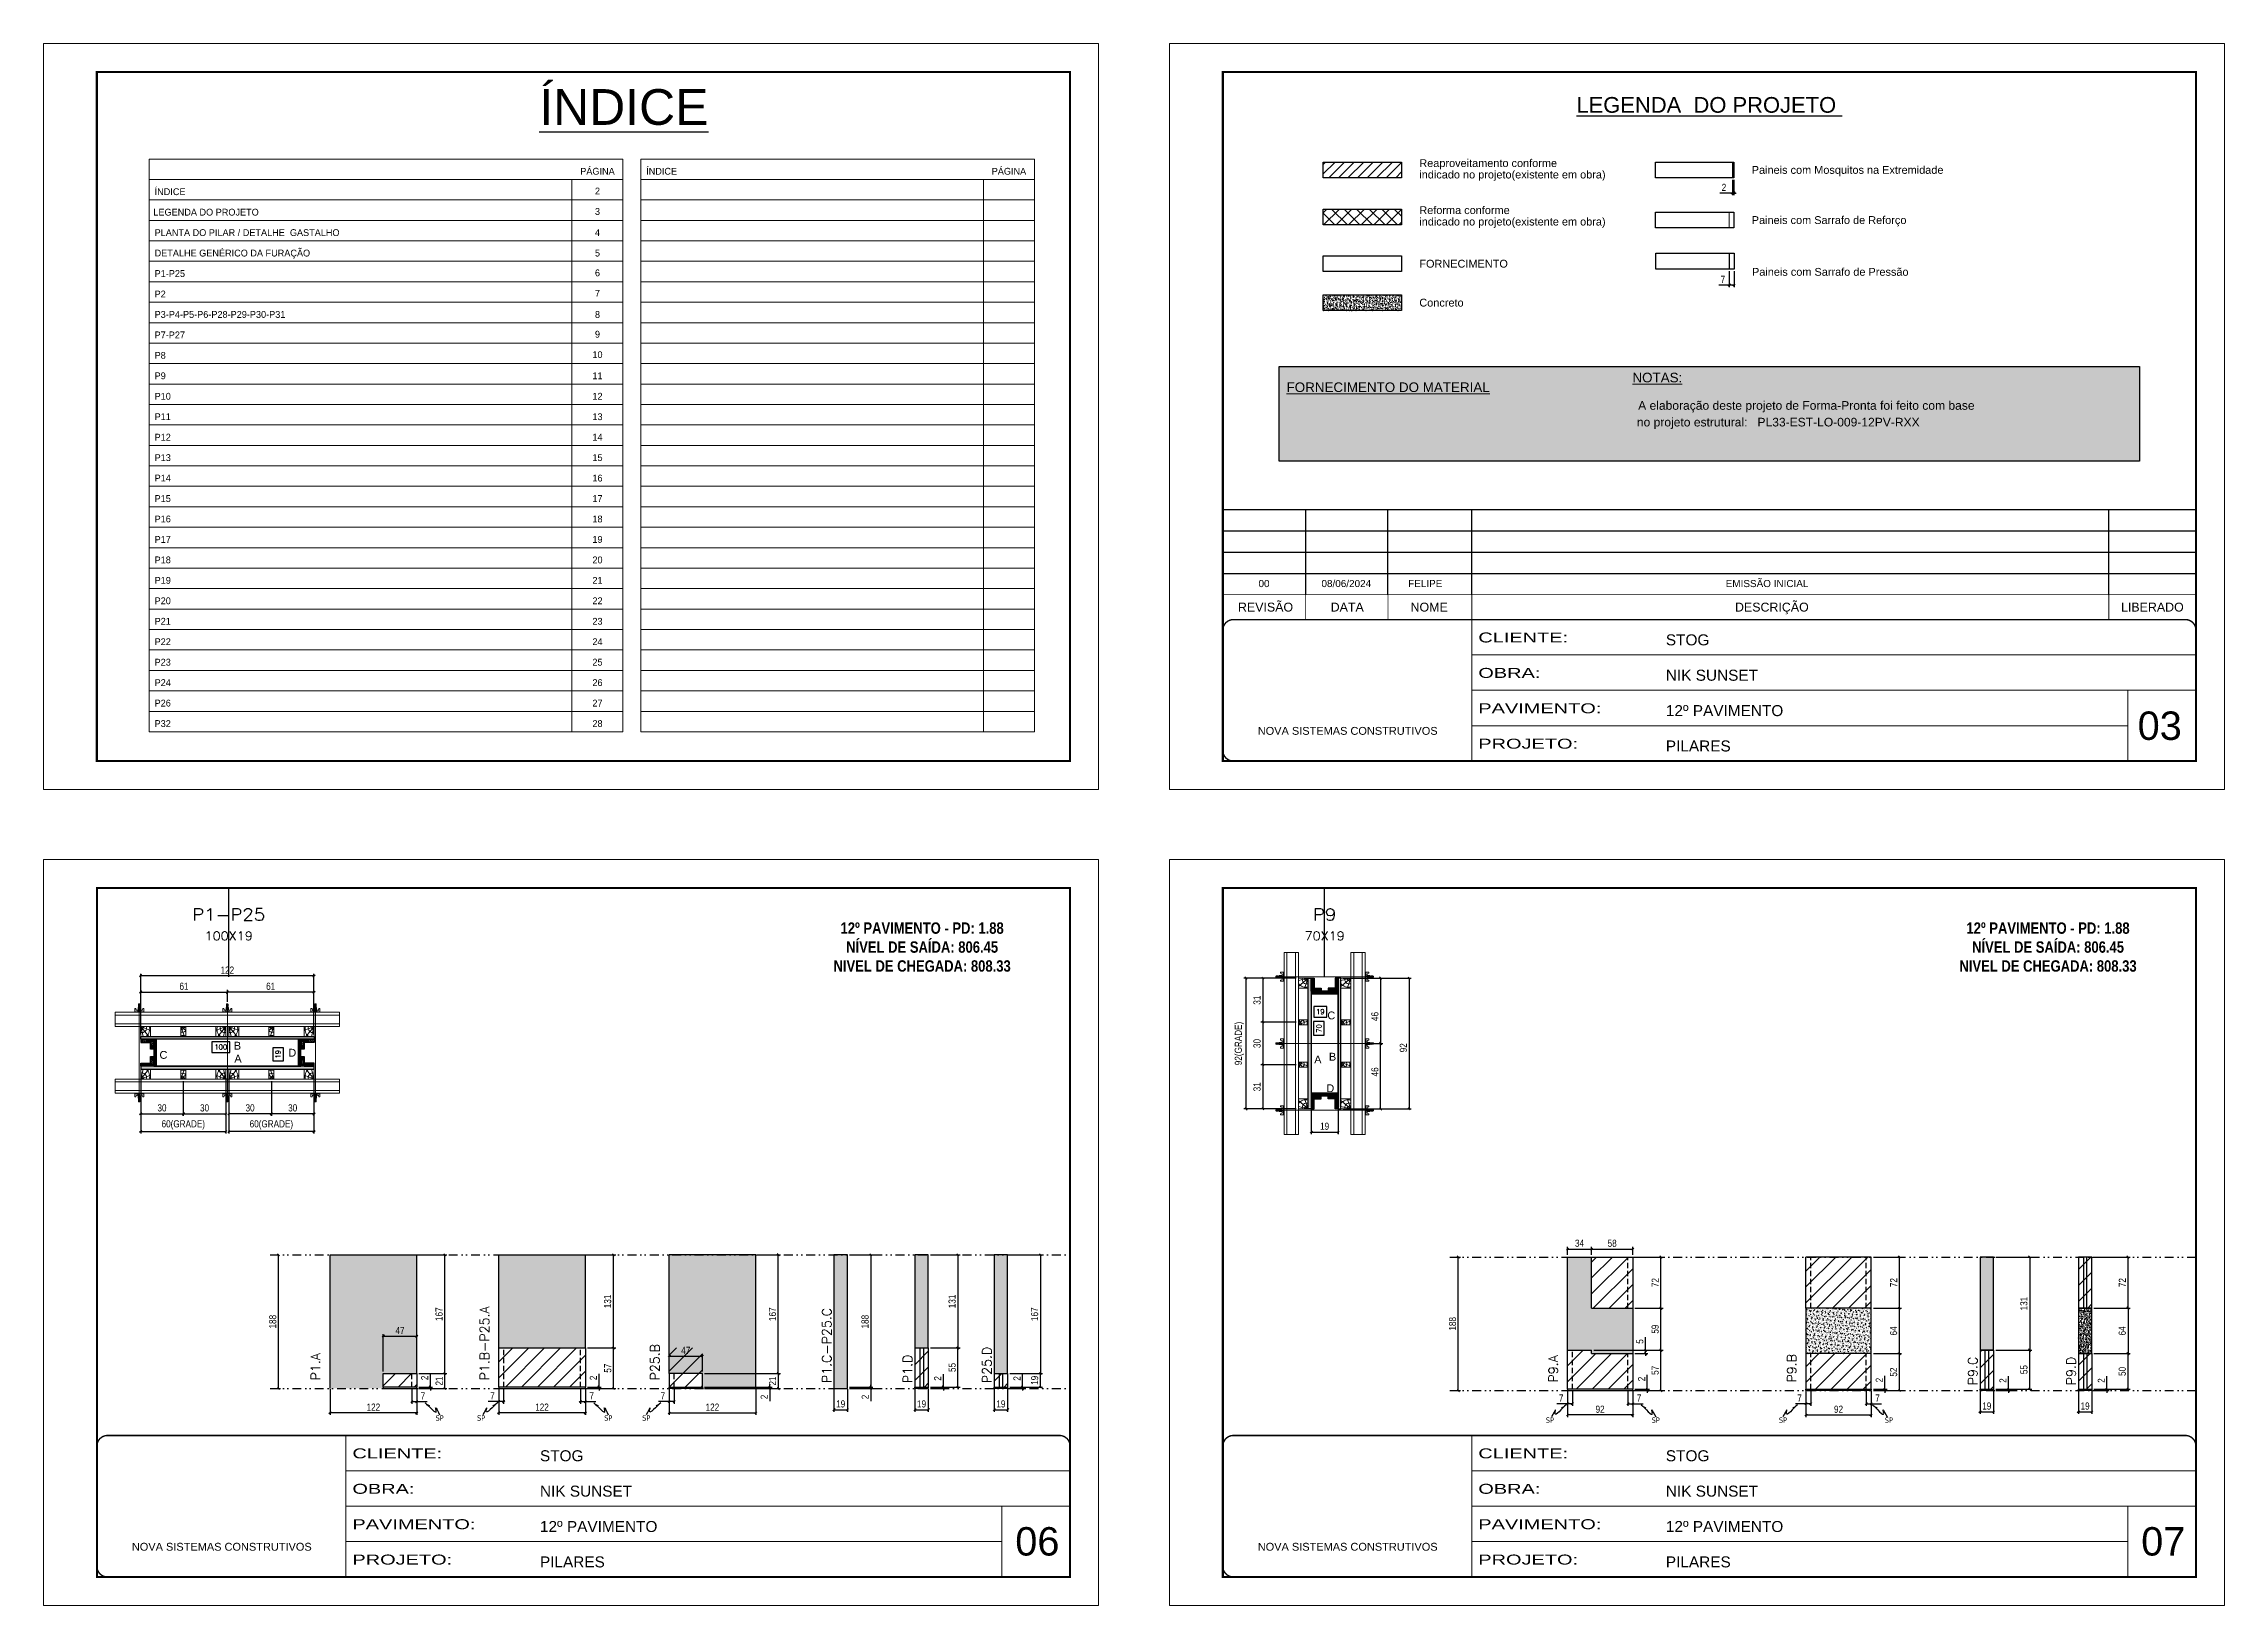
# Model space of a CAD drawing. Extents: x 808 to 7089, y -98 to 17032.
# Drawn here: x 2407 to 5477, y 14834 to 17032 of the extents above; entities that cross this region are included whole.
import ezdxf
from ezdxf.enums import TextEntityAlignment as Align

# ---------------------------------------------------------------- set-up
doc = ezdxf.new("R2010")
doc.units = 0
for name, pattern in [('CONTINUO', [0]), ('DASHED', [0.75, 0.5, -0.25]), ('DIVIDE2', [0.625, 0.25, -0.125, 0, -0.125, 0, -0.125]), ('HIDDEN', [0.375, 0.25, -0.125])]:
    doc.linetypes.add(name, pattern=pattern)
for name, color, linetype, lineweight in [('CARIMBO', 255, 'Continuous', 9), ('Folhas', 255, 'Continuous', 9), ('Hachura', 251, 'Continuous', 9), ('Madeira', 126, 'Continuous', 18), ('Perfil Metálico', 224, 'Continuous', 18), ('REAPROVEITAMENTO', 251, 'Continuous', 9), ('SARRAFO DE PRESSAO', 251, 'DASHED', 9), ('Texto Seção', 7, 'Continuous', 15)]:
    doc.layers.add(name, color=color, linetype=linetype, lineweight=lineweight)
for name, color, linetype in [('CHAPA', 1, 'Continuous'), ('COTA', 241, 'Continuous'), ('Cota Seção (2x)', 241, 'Continuous'), ('cotas', 4, 'Continuous'), ('MEIO_PONT', 93, 'Continuous'), ('NOMENCLATURA', 7, 'Continuous'), ('Nível', 160, 'Continuous'), ('Painéis', 200, 'Continuous'), ('SARR_2.2x7', 40, 'Continuous'), ('SARRAFO', 251, 'Continuous'), ('Sarrafo de Pressão', 42, 'HIDDEN'), ('texto', 7, 'Continuous'), ('Texto de Titulo', 7, 'Continuous'), ('Texto Qtd Sarr', 242, 'Continuous'), ('TEXTO_GERAL', 7, 'Continuous')]:
    doc.layers.add(name, color=color, linetype=linetype)
doc.layers.add('Demarcação 2', color=7, linetype='Continuous', lineweight=9, true_color=0xe0e0e0)
doc.styles.add('ARIAL', font='arial.ttf')
doc.styles.add('COTA TECNICA', font='techl___.ttf', dxfattribs={"height": 10})
doc.styles.add('COTA TECNICA 2X', font='techl___.ttf', dxfattribs={"height": 10})
doc.styles.add('COTA TECNICA-50', font='techl___.ttf', dxfattribs={"height": 10})
doc.styles.add('REGUA-120', font='ROMANS.shx', dxfattribs={"height": 15})
doc.styles.add('ROMANC', font='techb___.ttf', dxfattribs={"height": 2.5})
doc.styles.add('ROMANS', font='romans.shx')
doc.styles.get("Standard").update_dxf_attribs({"font": 'arial.ttf'})
doc.styles.add('Tecnologia', font='')
doc.styles.get('Tecnologia').set_extended_font_data('Forgotten Futurist')
doc.dimstyles.new('COTA PAINEL-50', dxfattribs={"dimtxt": 10, "dimasz": 3, "dimexe": 3, "dimexo": 3, "dimgap": 3, "dimtad": 1, "dimdec": 1, "dimzin": 12, "dimdsep": 46, "dimtxsty": 'COTA TECNICA-50', "dimblk1": 'OBLIQUE', "dimblk2": 'OBLIQUE', "dimsah": 1, "dimcen": 0.9, "dimclrd": 4, "dimclre": 4, "dimclrt": 240, "dimadec": 1, "dimazin": 3, "dimtfac": 1, "dimtdec": 1, "dimtmove": 0, "dimatfit": 3, "dimfxl": 1, "dimtolj": 1, "dimtzin": 12, "dimarcsym": 0})
doc.dimstyles.new('PAINEL', dxfattribs={"dimtxt": 10, "dimasz": 3, "dimexe": 3, "dimexo": 3, "dimgap": 3, "dimtad": 1, "dimdec": 1, "dimzin": 12, "dimdsep": 46, "dimtxsty": 'COTA TECNICA', "dimblk1": 'OBLIQUE', "dimblk2": 'OBLIQUE', "dimsah": 1, "dimcen": 0.9, "dimclrd": 4, "dimclre": 4, "dimclrt": 240, "dimadec": 1, "dimazin": 3, "dimtfac": 1, "dimtdec": 1, "dimtmove": 0, "dimatfit": 3, "dimfxl": 1, "dimtolj": 1, "dimtzin": 12, "dimarcsym": 0})
doc.dimstyles.new('SECAO PILAR', dxfattribs={"dimtxt": 10, "dimasz": 3, "dimexe": 3, "dimexo": 3, "dimgap": 3, "dimtad": 1, "dimdec": 1, "dimlfac": 0.5, "dimzin": 12, "dimdsep": 46, "dimtxsty": 'COTA TECNICA 2X', "dimblk1": 'OBLIQUE', "dimblk2": 'OBLIQUE', "dimsah": 1, "dimcen": 0.9, "dimclrd": 256, "dimclre": 256, "dimclrt": 256, "dimadec": 1, "dimazin": 3, "dimtfac": 1, "dimtdec": 1, "dimtmove": 0, "dimatfit": 3, "dimfxl": 1, "dimtolj": 1, "dimtzin": 12, "dimarcsym": 0})
doc.dimstyles.new('SECÇÃO 2', dxfattribs={"dimtxt": 7, "dimasz": 6, "dimexe": 0.18, "dimexo": 2, "dimgap": -4, "dimtad": 3, "dimdec": 1, "dimlfac": 0.5, "dimzin": 12, "dimdsep": 46, "dimtxsty": 'ROMANS', "dimblk": 'ARCHTICK', "dimcen": 0.09, "dimse1": 1, "dimse2": 1, "dimsd1": 1, "dimsd2": 1, "dimclrd": 180, "dimclre": 5, "dimclrt": 1, "dimadec": 0, "dimazin": 3, "dimtfac": 1, "dimtdec": 1, "dimtofl": 0, "dimtmove": 0, "dimatfit": 3, "dimldrblk": 'ARCHTICK', "dimfxl": 1, "dimtolj": 1, "dimtzin": 0, "dimarcsym": 0})
doc.dimstyles.get("Standard").update_dxf_attribs({"dimtxt": 0.18, "dimasz": 0.18, "dimexe": 0.18, "dimexo": 0.0625, "dimgap": 0.09, "dimtad": 0, "dimtih": 1, "dimtoh": 1, "dimdec": 4, "dimzin": 0, "dimdsep": 46, "dimtxsty": 'Standard', "dimcen": 0.09, "dimadec": 0, "dimazin": 0, "dimtfac": 1, "dimtdec": 4, "dimtofl": 0, "dimtmove": 0, "dimatfit": 3, "dimfxl": 1, "dimtolj": 1, "dimtzin": 0, "dimarcsym": 0})
pattern_1 = [(45, (12046.2808, 38522.2207), (-1.12253202, 1.12253202), [])]
pattern_2 = [(45, (11911.2808, 38522.2207), (-1.12253202, 1.12253202), [])]
pattern_3 = [(135, (-18700.3774, 25035.852), (-1.12253202, -1.12253202), [])]
pattern_4 = [(135, (-18700.3774, 24840.852), (-1.12253202, -1.12253202), [])]
pattern_5 = [(45, (13693.9826, 38442.7083), (-1.12253202, 1.12253202), [])]
pattern_6 = [(45, (13693.9826, 38482.7083), (-1.12253202, 1.12253202), [])]

msp = doc.modelspace()

# ---------------------------------------------------------------- texts
at = {"color": 0, "linetype": 'Continuous', "ltscale": 5, "style": 'ARIAL'}
for s, height, p in [('%%UÍNDICE', 50.279, (3223.48, 16918.12)), ('%%ULEGENDA  DO PROJETO ', 22.1184, (4751.58, 16935.16))]:
    msp.add_text(s, height=height, dxfattribs=at).set_placement(p, align=Align.CENTER)
at = {"style": 'ARIAL'}
for s, p in [('REVISÃO', (4126.85, 16239.22)), ('DATA', (4241.83, 16239.22)), ('NOME', (4357.18, 16239.22)), ('DESCRIÇÃO', (4839.63, 16239.22)), ('LIBERADO', (5375.31, 16239.22))]:
    msp.add_text(s, height=12.5, dxfattribs=at).set_placement(p, align=Align.MIDDLE_CENTER)
at = {"layer": 'CARIMBO', "style": 'Tecnologia'}
for s, height, p in [('PÁGINA', 9.599, (3186.38, 16848)), ('PÁGINA', 9.599, (3765.6, 16848)), ('2', 9.6, (3186.38, 16820.17)), ('3', 9.6, (3186.38, 16791.37)), ('4', 9.6, (3186.38, 16761.61)), ('5', 9.6, (3186.38, 16732.82)), ('6', 9.6, (3186.38, 16704.99)), ('7', 9.6, (3186.38, 16676.19)), ('8', 9.6, (3186.38, 16646.43)), ('9', 9.6, (3186.38, 16618.6)), ('10', 9.599, (3186.38, 16589.8)), ('11', 9.599, (3186.38, 16560.04)), ('12', 9.599, (3186.38, 16531.24)), ('13', 9.599, (3186.38, 16502.45)), ('14', 9.599, (3186.38, 16473.65)), ('15', 9.599, (3186.38, 16444.85)), ('16', 9.599, (3186.38, 16416.06)), ('17', 9.599, (3186.38, 16387.26)), ('18', 9.599, (3186.38, 16358.47)), ('19', 9.599, (3186.38, 16329.67)), ('20', 9.599, (3186.38, 16300.87)), ('21', 9.599, (3186.38, 16272.08)), ('22', 9.599, (3186.38, 16243.28)), ('23', 9.599, (3186.38, 16214.48)), ('24', 9.599, (3186.38, 16185.69)), ('25', 9.599, (3186.38, 16156.89)), ('26', 9.599, (3186.38, 16128.1)), ('27', 9.599, (3186.38, 16099.3)), ('28', 9.599, (3186.38, 16070.5))]:
    msp.add_text(s, height=height, dxfattribs=at).set_placement(p, align=Align.CENTER)
at = {"layer": 'CARIMBO'}
for s, height, style, p in [('ÍNDICE', 9.599, 'Tecnologia', (3254.92, 16848)), ('ÍNDICE', 9.599, 'Tecnologia', (2562.92, 16819.2)), ('LEGENDA DO PROJETO', 9.5987, 'Tecnologia', (2561.21, 16790.41)), ('PLANTA DO PILAR / DETALHE  GASTALHO ', 9.5987, 'Tecnologia', (2562.92, 16761.61)), ('DETALHE GENÉRICO DA FURAÇÃO', 9.5987, 'Tecnologia', (2562.92, 16732.82)), ('P1-P25', 9.599, 'Tecnologia', (2562.92, 16704.02)), ('P2', 9.599, 'Tecnologia', (2562.92, 16675.22)), ('P3-P4-P5-P6-P28-P29-P30-P31', 9.5987, 'Tecnologia', (2562.92, 16646.43)), ('P7-P27', 9.599, 'Tecnologia', (2562.92, 16617.63)), ('P8', 9.599, 'Tecnologia', (2562.92, 16588.83)), ('P9', 9.599, 'Tecnologia', (2562.92, 16560.04)), ('P10', 9.599, 'Tecnologia', (2562.92, 16531.24)), ('P11', 9.599, 'Tecnologia', (2562.92, 16502.45)), ('P12', 9.599, 'Tecnologia', (2562.92, 16473.65)), ('P13', 9.599, 'Tecnologia', (2562.92, 16444.85)), ('P14', 9.599, 'Tecnologia', (2562.92, 16416.06)), ('P15', 9.599, 'Tecnologia', (2562.92, 16387.26)), ('P16', 9.599, 'Tecnologia', (2562.92, 16358.47)), ('P17', 9.599, 'Tecnologia', (2562.92, 16329.67)), ('P18', 9.599, 'Tecnologia', (2562.92, 16300.87)), ('P19', 9.599, 'Tecnologia', (2562.92, 16272.08)), ('00', 10, 'ARIAL', (4116.93, 16267.41)), ('08/06/2024', 10, 'ARIAL', (4205.58, 16267.41)), ('FELIPE', 10, 'ARIAL', (4327.62, 16267.41)), ('EMISSÃO INICIAL', 10, 'ARIAL', (4774.67, 16267.41)), ('P20', 9.599, 'Tecnologia', (2562.92, 16243.28)), ('P21', 9.599, 'Tecnologia', (2562.92, 16214.48)), ('P22', 9.599, 'Tecnologia', (2562.92, 16185.69)), ('P23', 9.599, 'Tecnologia', (2562.92, 16156.89)), ('P24', 9.599, 'Tecnologia', (2562.92, 16128.1)), ('P26', 9.599, 'Tecnologia', (2562.92, 16099.3)), ('P32', 9.599, 'Tecnologia', (2562.92, 16070.5)), ('06', 40, 'ARIAL', (3774.53, 14904.05)), ('07', 40, 'ARIAL', (5359.53, 14904.05))]:
    msp.add_text(s, height=height, dxfattribs=dict(at, style=style)).set_placement(p)
at = {"layer": 'CARIMBO', "style": 'ARIAL'}
for s, p in [('Reaproveitamento conforme ', (4343.34, 16864.25)), ('Paineis com Mosquitos na Extremidade', (4811.31, 16854.68)), ('indicado no projeto(existente em obra)', (4343.34, 16848.16)), ('Reforma conforme ', (4343.34, 16798.02)), ('indicado no projeto(existente em obra)', (4343.34, 16781.93)), ('Paineis com Sarrafo de Reforço', (4811.31, 16784.08)), ('FORNECIMENTO', (4343.34, 16722.64)), ('Paineis com Sarrafo de Pressão', (4811.67, 16711.18)), ('Concreto', (4343.34, 16667.83))]:
    msp.add_text(s, height=11, dxfattribs=at).set_placement(p, align=Align.MIDDLE_LEFT)
at = {"layer": 'CARIMBO', "color": 5, "style": 'ARIAL'}
for s, height, p in [('%%UFORNECIMENTO DO MATERIAL', 13.5, (4156.44, 16542.02)), ('%%UNOTAS:', 13.5, (4643.34, 16555.64)), ('  A elaboração deste projeto de Forma-Pronta foi feito com base', 12.15, (4641.98, 16517.03)), ('  no projeto estrutural:', 12.15, (4640.16, 16493.55))]:
    msp.add_text(s, height=height, dxfattribs=at).set_placement(p)
at = {"layer": 'CARIMBO', "color": 1, "style": 'ARIAL'}
msp.add_text('PL33-EST-LO-009-12PV-RXX', height=12.15, dxfattribs=at).set_placement((4819.39, 16493.55))
at = {"layer": 'CARIMBO', "color": 7, "style": 'ARIAL'}
msp.add_text('03', height=40, dxfattribs=at).set_placement((5354.58, 16052.28))
at = {"layer": 'NOMENCLATURA', "color": 2, "char_height": 16, "attachment_point": 2, "style": 'ROMANC'}
for insert in [(3643.41, 15822.04), (5228.41, 15822.04)]:
    msp.add_mtext_dynamic_manual_height_columns('\\P12º PAVIMENTO - PD: 1.88\\PNÍVEL DE SAÍDA: 806.45\\PNIVEL DE CHEGADA: 808.33', width=328.3607, gutter_width=1, heights=[0], dxfattribs=dict(at, insert=insert))
at = {"layer": 'texto', "color": 0, "char_height": 7.5, "attachment_point": 5}
for insert in [(2964.1, 15097.64), (3022.54, 15097.64), (3201.56, 15097.64), (3254.98, 15097.64), (4527.07, 15094.64), (4676.09, 15094.64), (4855.26, 15094.64), (5004.29, 15094.64)]:
    msp.add_mtext('{\\fTahoma|b0|i0|c0|p34;\\C4;SP}', dxfattribs=dict(at, insert=insert))
at = {"layer": 'Texto Seção', "char_height": 13, "attachment_point": 7, "rotation": 90, "style": 'REGUA-120'}
for s, insert, width in [('P1.B-P25.A', (3033.84, 15150.57), 274.3299), ('P1.C-P25.C', (3515.59, 15146.73), 189.3299), ('P25.B', (3273.75, 15150.57), 274.3299), ('P1.A', (2795.88, 15150.57), 274.3299), ('P1.D', (3629.41, 15146.73), 189.3299), ('P25.D', (3741.04, 15146.73), 189.3299), ('P9.A', (4538.38, 15147.57), 285.3299), ('P9.B', (4874.04, 15147.57), 285.3299), ('P9.C', (5128.96, 15143.73), 285.3299), ('P9.D', (5267.42, 15143.73), 285.3299)]:
    msp.add_mtext(s, dxfattribs=dict(at, insert=insert, width=width))
at = {"layer": 'TEXTO_GERAL', "style": 'ARIAL'}
for s, p in [('C', (4219.44, 15664.4)), ('B', (2679.56, 15621.8)), ('C', (2575.33, 15608.84)), ('A', (2680.31, 15603.57)), ('D', (2756.72, 15611.92)), ('A', (4200.49, 15602.35)), ('B', (4221.21, 15606.26)), ('D', (4218.04, 15561.9))]:
    msp.add_text(s, height=11, dxfattribs=at).set_placement(p, align=Align.MIDDLE_CENTER)

# ---------------------------------------------------------------- blocks, each defined once
blk = doc.blocks.new('9999999999')
at = {"color": 30, "linetype": 'CONTINUO'}
for p, q in [((98564.6, 34230.2), (98564.6, 34429.4)), ((98564.6, 34379.6), (99584, 34379.6)), ((98564.6, 34329.8), (99488, 34329.8)), ((99584, 34329.8), (99488, 34329.8)), ((99488, 34329.8), (99488, 34230.2)), ((98564.6, 34280), (99488, 34280))]:
    blk.add_line(p, q, dxfattribs=at)
at = {"color": 30, "linetype": 'CONTINUO', "const_width": 2}
blk.add_lwpolyline([(99584, 34230.2), (99584, 34414.4, 0.414214), (99569, 34429.4), (98229, 34429.4, 0.414214), (98214, 34414.4), (98214, 34245.2, 0.414214), (98229, 34230.2), (99584, 34230.2)], format="xyb", dxfattribs=at)
at = {"layer": 'Folhas'}
blk.add_lwpolyline([(98139, 34190.2), (99624, 34190.2), (99624, 35240.2), (98139, 35240.2)], close=True, dxfattribs=at)
at = {"layer": 'Folhas', "color": 30, "const_width": 3}
blk.add_lwpolyline([(98214, 34230.2), (99584, 34230.2), (99584, 35200.2), (98214, 35200.2)], close=True, dxfattribs=at)
at = {"color": 7, "linetype": 'Continuous', "ltscale": 5, "style": 'ARIAL'}
for s, height, p in [('STOG', 15.48, (98837.7, 34393.1)), ('NIK SUNSET', 15.48, (98837.7, 34343.3)), ('12º PAVIMENTO', 15.483, (98837.7, 34293.5)), ('NOVA SISTEMAS CONSTRUTIVOS', 11.059, (98263.2, 34267.2)), ('PILARES', 15.48, (98837.7, 34243.7))]:
    blk.add_text(s, height=height, dxfattribs=at).set_placement(p)
at = {"layer": 'Folhas', "color": 7, "style": 'Tecnologia', "width": 1.5}
for s, p in [('CLIENTE:', (98573.7, 34397.2)), ('OBRA:', (98573.7, 34347.3)), ('PAVIMENTO:', (98573.7, 34297.5)), ('PROJETO:', (98573.7, 34247.7))]:
    blk.add_text(s, height=14, dxfattribs=at).set_placement(p)
blk = doc.blocks.new('titulo1')
at = {"layer": 'Defpoints', "color": 252, "linetype": 'HIDDEN', "ltscale": 2}
blk.add_line((0, 0), (0, 125), dxfattribs=at)
at = {"layer": 'Defpoints', "style": 'ROMANS', "oblique": 15}
blk.add_attdef('FOLHA', text='', height=10, dxfattribs=at).set_placement((0, 15.6), align=Align.MIDDLE_CENTER)
at = {"layer": 'Texto Qtd Sarr', "color": 3, "style": 'ROMANS', "oblique": 15}
for tag, height, p in [('TITULO', 17, (0, 71.4)), ('SEÇÃO', 12, (0, 41.5))]:
    blk.add_attdef(tag, text='', height=height, dxfattribs=at).set_placement(p, align=Align.MIDDLE_CENTER)
blk = doc.blocks.new('*D32')
at = {"layer": 'Cota Seção (2x)', "color": 180, "lineweight": -2, "transparency": 16777216}
for p, q in [((2668.6, 15627.4), (2643.6, 15627.4)), ((2643.6, 15627.4), (2643.6, 15612.4)), ((2668.6, 15612.4), (2668.6, 15627.4)), ((2643.6, 15612.4), (2668.6, 15612.4))]:
    blk.add_line(p, q, dxfattribs=at)
at = {"layer": 'Defpoints', "color": 0, "transparency": 16777216}
for p in [(2565.3, 15630.8), (2765.3, 15630.8), (2565.3, 15608.4)]:
    blk.add_point(p, dxfattribs=at)
at = {"layer": 'Cota Seção (2x)', "color": 1, "transparency": 16777216, "insert": (2656.1, 15619.9), "char_height": 7, "attachment_point": 5, "style": 'ROMANS'}
blk.add_mtext('\\A1;100', dxfattribs=at)
blk = doc.blocks.new('_ArchTick')
at = {"color": 0, "linetype": 'ByBlock', "const_width": 0.15}
blk.add_lwpolyline([(-0.5, -0.5), (0.5, 0.5)], dxfattribs=at)
blk = doc.blocks.new('_Oblique')
at = {"color": 0, "linetype": 'ByBlock', "lineweight": -2}
blk.add_line((-0.5, -0.5), (0.5, 0.5), dxfattribs=at)
blk = doc.blocks.new('*D33')
at = {"layer": 'Cota Seção (2x)', "lineweight": -2, "transparency": 16777216}
for p, q in [((2543.3, 15637.8), (2543.3, 15723.1)), ((2787.3, 15720.1), (2543.3, 15720.1)), ((2787.3, 15637.8), (2787.3, 15723.1))]:
    blk.add_line(p, q, dxfattribs=at)
at = {"layer": 'Defpoints', "color": 0, "transparency": 16777216}
for p in [(2543.3, 15720.1), (2543.3, 15634.8), (2787.3, 15634.8)]:
    blk.add_point(p, dxfattribs=at)
at = {"layer": 'Cota Seção (2x)', "lineweight": -2, "transparency": 16777216, "xscale": 3, "yscale": 3, "zscale": 3, "rotation": 180}
blk.add_blockref('_Oblique', (2543.3, 15720.1), dxfattribs=at)
at = {"layer": 'Cota Seção (2x)', "lineweight": -2, "transparency": 16777216, "xscale": 3, "yscale": 3, "zscale": 3}
blk.add_blockref('_Oblique', (2787.3, 15720.1), dxfattribs=at)
at = {"layer": 'Cota Seção (2x)', "transparency": 16777216, "insert": (2665.3, 15728.2), "char_height": 10, "attachment_point": 5, "style": 'COTA TECNICA 2X'}
blk.add_mtext('\\A1;122', dxfattribs=at)
blk = doc.blocks.new('*D34')
at = {"layer": 'Cota Seção (2x)', "lineweight": -2, "transparency": 16777216}
for p, q in [((2665.3, 15683.6), (2665.3, 15700.3)), ((2787.3, 15697.3), (2665.3, 15697.3)), ((2787.3, 15671.8), (2787.3, 15700.3))]:
    blk.add_line(p, q, dxfattribs=at)
at = {"layer": 'Defpoints', "color": 0, "transparency": 16777216}
for p in [(2665.3, 15697.3), (2665.3, 15680.6), (2787.3, 15668.8)]:
    blk.add_point(p, dxfattribs=at)
at = {"layer": 'Cota Seção (2x)', "lineweight": -2, "transparency": 16777216, "xscale": 3, "yscale": 3, "zscale": 3, "rotation": 180}
blk.add_blockref('_Oblique', (2665.3, 15697.3), dxfattribs=at)
at = {"layer": 'Cota Seção (2x)', "lineweight": -2, "transparency": 16777216, "xscale": 3, "yscale": 3, "zscale": 3}
blk.add_blockref('_Oblique', (2787.3, 15697.3), dxfattribs=at)
at = {"layer": 'Cota Seção (2x)', "transparency": 16777216, "insert": (2726.3, 15705.4), "char_height": 10, "attachment_point": 5, "style": 'COTA TECNICA 2X'}
blk.add_mtext('\\A1;61', dxfattribs=at)
blk = doc.blocks.new('*D35')
at = {"layer": 'Cota Seção (2x)', "lineweight": -2, "transparency": 16777216}
for p, q in [((2543.3, 15671.8), (2543.3, 15700.3)), ((2543.3, 15697.3), (2665.3, 15697.3)), ((2665.3, 15683.6), (2665.3, 15700.3))]:
    blk.add_line(p, q, dxfattribs=at)
at = {"layer": 'Defpoints', "color": 0, "transparency": 16777216}
for p in [(2665.3, 15697.3), (2543.3, 15668.8), (2665.3, 15680.6)]:
    blk.add_point(p, dxfattribs=at)
at = {"layer": 'Cota Seção (2x)', "lineweight": -2, "transparency": 16777216, "xscale": 3, "yscale": 3, "zscale": 3, "rotation": 180}
blk.add_blockref('_Oblique', (2543.3, 15697.3), dxfattribs=at)
at = {"layer": 'Cota Seção (2x)', "lineweight": -2, "transparency": 16777216, "xscale": 3, "yscale": 3, "zscale": 3}
blk.add_blockref('_Oblique', (2665.3, 15697.3), dxfattribs=at)
at = {"layer": 'Cota Seção (2x)', "transparency": 16777216, "insert": (2604.3, 15705.4), "char_height": 10, "attachment_point": 5, "style": 'COTA TECNICA 2X'}
blk.add_mtext('\\A1;61', dxfattribs=at)
blk = doc.blocks.new('*D36')
at = {"layer": 'Cota Seção (2x)', "color": 180, "lineweight": -2, "transparency": 16777216}
for p, q in [((2744.2, 15618.7), (2729.2, 15618.7)), ((2729.2, 15618.7), (2729.2, 15600.7)), ((2729.2, 15600.7), (2744.2, 15600.7)), ((2744.2, 15600.7), (2744.2, 15618.7))]:
    blk.add_line(p, q, dxfattribs=at)
at = {"layer": 'Defpoints', "color": 0, "transparency": 16777216}
for p in [(2765.3, 15630.8), (2748.2, 15592.8), (2765.3, 15592.8)]:
    blk.add_point(p, dxfattribs=at)
at = {"layer": 'Cota Seção (2x)', "color": 1, "transparency": 16777216, "insert": (2736.7, 15609.7), "char_height": 7, "attachment_point": 5, "rotation": 90, "style": 'ROMANS'}
blk.add_mtext('\\A1;19', dxfattribs=at)
blk = doc.blocks.new('C')
at = {"layer": 'Hachura', "color": 0}
for p, q in [((0, 3.2), (0, -3.2)), ((0.4, 3.2), (0, 3.2)), ((0.5, 3.2), (0, 3.2)), ((0.5, 3), (0, 3)), ((0.5, 2.9), (0, 2.9)), ((0, 2.7), (0, -1.2)), ((0.5, 2.6), (0, 2.6)), ((0.5, 2.2), (0, 2.2)), ((0.5, 1.5), (0, 1.5)), ((0.4, 0.5), (0.2, 0.5)), ((0.4, -3.2), (0.4, 3.2)), ((0.4, 3.2), (2.6, 3.2)), ((1.7, 1), (0.4, 1)), ((1.5, 0.1), (0.4, 0.1)), ((1.4, 1.9), (1.4, 1)), ((2.6, 2.4), (1.5, 2.1)), ((1.7, -1), (1.7, 1)), ((1.7, 1), (1.7, 0.8)), ((1.7, 1), (1.7, 0.8)), ((1.7, 0.8), (3.4, 0.8)), ((3.4, 0.4), (1.7, 0.4)), ((2.6, 3.2), (2.6, 2.4)), ((3.3, 0.8), (3.3, -0.8)), ((3.4, 0.8), (3.4, -0.8)), ((3.7, 0.4), (3.4, 0.4)), ((3.8, -0.5), (3.4, 0.4)), ((3.4, 0.1), (3.7, -0.6)), ((3.7, 0.5), (4.3, -0.6)), ((3.7, 0.4), (4.2, -0.5)), ((4.4, -0.6), (3.8, 0.5)), ((4.2, 0.4), (3.9, 0.4)), ((4.4, -0.5), (3.9, 0.4)), ((4.2, 0.4), (4.3, 0.4)), ((4.3, 0.5), (4.8, -0.6)), ((4.3, 0.4), (4.7, -0.5)), ((5, -0.6), (4.4, 0.5)), ((4.5, 0.4), (4.8, 0.4)), ((5, -0.5), (4.5, 0.4)), ((4.8, 0.4), (5.3, -0.5)), ((4.9, 0.5), (5.4, -0.6)), ((5.5, -0.6), (5, 0.5)), ((5.6, -0.5), (5.1, 0.4)), ((5.4, 0.4), (5.1, 0.4)), ((5.6, -0.5), (5.1, 0.4)), ((5.4, 0.4), (5.7, -0.2)), ((5.5, 0.5), (5.7, -0.1)), ((5.7, 0.2), (5.6, 0.5)), ((5.7, 0.3), (5.7, 0.4)), ((5.7, 0.4), (5.7, 0.4)), ((5.7, 0.4), (5.9, 0.3)), ((5.7, 0.4), (5.7, -0.5)), ((5.9, -0.4), (5.9, 0.3)), ((0.4, 0), (0, 0)), ((0.5, -1.5), (0, -1.5)), ((0.5, -2.2), (0, -2.2)), ((0.5, -2.6), (0, -2.6)), ((0.5, -2.9), (0, -2.9)), ((0.5, -3), (0, -3)), ((0, -3.2), (2.6, -3.2)), ((0.5, -3.2), (0, -3.2)), ((0.1, -0.5), (0.3, -0.5)), ((0.3, -0.5), (0.4, -0.5)), ((0.4, 0), (0.4, -1)), ((0.4, -0.2), (1.5, -0.2)), ((0.4, -0.6), (0.4, -0.3)), ((0.4, -3.2), (0.4, -0.6)), ((0.4, -1), (1.7, -1)), ((1.4, -1.9), (1.4, -1)), ((2.6, -2.4), (1.5, -2.1)), ((3.4, -0.3), (1.7, -0.3)), ((3.4, -0.8), (1.7, -0.8)), ((2.6, -3.2), (2.6, -2.4)), ((3.4, -0.1), (3.6, -0.5)), ((3.4, -0.5), (3.6, -0.5)), ((3.8, -0.5), (4.2, -0.5)), ((4.4, -0.5), (4.7, -0.5)), ((4.6, -0.5), (4.7, -0.5)), ((5, -0.5), (5.3, -0.5)), ((5.6, -0.5), (5.7, -0.5)), ((5.7, -0.5), (5.9, -0.4)), ((5.7, -0.5), (5.7, -0.5))]:
    blk.add_line(p, q, dxfattribs=at)
for centre, radius, start, end in [((1.5, 1.9), 0.161, 104.7436, 180), ((1.4, 0), 0.129, 272.695, 87.305), ((3.8, 0.4), 0.143, 25.5688, 154.4312), ((4.4, 0.4), 0.143, 25.5688, 154.4312), ((5, 0.4), 0.143, 25.5688, 154.4312), ((5.5, 0.4), 0.143, 25.5688, 154.4312), ((0.2, -0.4), 0.174, 221.744, 317.8592), ((1.5, -1.9), 0.161, 180, 255.2564), ((3.7, -0.4), 0.174, 222.1408, 318.256), ((4.3, -0.4), 0.174, 222.1408, 318.256), ((4.9, -0.4), 0.174, 222.1408, 318.256), ((5.4, -0.4), 0.174, 222.1408, 318.256), ((5.6, -0.4), 0.174, 317.8592, 318.256)]:
    blk.add_arc(centre, radius, start, end, dxfattribs=at)
blk = doc.blocks.new('PONTALETE')
at = {"layer": 'Madeira'}
for q in [(2.7, 7), (7, 5.8), (7, 1.7)]:
    blk.add_line((0, 0), q, dxfattribs=at)
blk.add_lwpolyline([(0, 0), (7, 0), (7, 7), (0, 7)], close=True, dxfattribs=at)
for centre, radius, start, end in [((2, 0.1), 6.23, 37.2818, 109.0913), ((1.1, 0.9), 3.19, 343.603, 109.9847), ((-0.2, -0.8), 3.09, 14.6322, 86.0383)]:
    blk.add_arc(centre, radius, start, end, dxfattribs=at)
blk = doc.blocks.new('*D37')
at = {"layer": 'Cota Seção (2x)', "lineweight": -2, "transparency": 16777216}
for p, q in [((2667.3, 15576.1), (2667.3, 15498.1)), ((2787.3, 15576.1), (2787.3, 15498.1)), ((2787.3, 15501.1), (2667.3, 15501.1))]:
    blk.add_line(p, q, dxfattribs=at)
at = {"layer": 'Defpoints', "color": 0, "transparency": 16777216}
for p in [(2667.3, 15579.1), (2787.3, 15579.1), (2667.3, 15501.1)]:
    blk.add_point(p, dxfattribs=at)
at = {"layer": 'Cota Seção (2x)', "lineweight": -2, "transparency": 16777216, "xscale": 3, "yscale": 3, "zscale": 3, "rotation": 180}
blk.add_blockref('_Oblique', (2667.3, 15501.1), dxfattribs=at)
at = {"layer": 'Cota Seção (2x)', "lineweight": -2, "transparency": 16777216, "xscale": 3, "yscale": 3, "zscale": 3}
blk.add_blockref('_Oblique', (2787.3, 15501.1), dxfattribs=at)
at = {"layer": 'Cota Seção (2x)', "transparency": 16777216, "insert": (2727.3, 15510.3), "char_height": 10, "attachment_point": 5, "style": 'COTA TECNICA 2X'}
blk.add_mtext('\\A1;60(GRADE)', dxfattribs=at)
blk = doc.blocks.new('MEIO PONTALETE')
at = {"layer": 'Madeira'}
for q in [(2.7, 7), (3.5, 2.9), (3.5, 0.9)]:
    blk.add_line((0, 0), q, dxfattribs=at)
blk.add_lwpolyline([(0, 0), (3.5, 0), (3.5, 7), (0, 7)], close=True, dxfattribs=at)
for centre, radius, start, end in [((2, 0.1), 6.23, 76.4499, 109.0913), ((1.1, 0.9), 3.19, 40.9063, 109.9847), ((-0.2, -0.8), 3.09, 14.6322, 86.0383)]:
    blk.add_arc(centre, radius, start, end, dxfattribs=at)
blk = doc.blocks.new('*D40')
at = {"layer": 'Cota Seção (2x)', "lineweight": -2, "transparency": 16777216}
for p, q in [((2727.3, 15571.8), (2727.3, 15523)), ((2787.3, 15571.8), (2787.3, 15523)), ((2787.3, 15526), (2727.3, 15526))]:
    blk.add_line(p, q, dxfattribs=at)
at = {"layer": 'Defpoints', "color": 0, "transparency": 16777216}
for p in [(2727.3, 15574.8), (2787.3, 15574.8), (2727.3, 15526)]:
    blk.add_point(p, dxfattribs=at)
at = {"layer": 'Cota Seção (2x)', "lineweight": -2, "transparency": 16777216, "xscale": 3, "yscale": 3, "zscale": 3, "rotation": 180}
blk.add_blockref('_Oblique', (2727.3, 15526), dxfattribs=at)
at = {"layer": 'Cota Seção (2x)', "lineweight": -2, "transparency": 16777216, "xscale": 3, "yscale": 3, "zscale": 3}
blk.add_blockref('_Oblique', (2787.3, 15526), dxfattribs=at)
at = {"layer": 'Cota Seção (2x)', "transparency": 16777216, "insert": (2757.3, 15534.2), "char_height": 10, "attachment_point": 5, "style": 'COTA TECNICA 2X'}
blk.add_mtext('\\A1;30', dxfattribs=at)
blk = doc.blocks.new('*D41')
at = {"layer": 'Cota Seção (2x)', "lineweight": -2, "transparency": 16777216}
for p, q in [((2667.3, 15571.8), (2667.3, 15523)), ((2727.3, 15571.8), (2727.3, 15523)), ((2727.3, 15526), (2667.3, 15526))]:
    blk.add_line(p, q, dxfattribs=at)
at = {"layer": 'Defpoints', "color": 0, "transparency": 16777216}
for p in [(2667.3, 15574.8), (2727.3, 15574.8), (2667.3, 15526)]:
    blk.add_point(p, dxfattribs=at)
at = {"layer": 'Cota Seção (2x)', "lineweight": -2, "transparency": 16777216, "xscale": 3, "yscale": 3, "zscale": 3, "rotation": 180}
blk.add_blockref('_Oblique', (2667.3, 15526), dxfattribs=at)
at = {"layer": 'Cota Seção (2x)', "lineweight": -2, "transparency": 16777216, "xscale": 3, "yscale": 3, "zscale": 3}
blk.add_blockref('_Oblique', (2727.3, 15526), dxfattribs=at)
at = {"layer": 'Cota Seção (2x)', "transparency": 16777216, "insert": (2697.3, 15534.2), "char_height": 10, "attachment_point": 5, "style": 'COTA TECNICA 2X'}
blk.add_mtext('\\A1;30', dxfattribs=at)
blk = doc.blocks.new('*D31')
at = {"layer": 'Cota Seção (2x)', "lineweight": -2, "transparency": 16777216}
for p, q in [((2543.3, 15576.1), (2543.3, 15498.1)), ((2663.3, 15576.1), (2663.3, 15498.1)), ((2543.3, 15501.1), (2663.3, 15501.1))]:
    blk.add_line(p, q, dxfattribs=at)
at = {"layer": 'Defpoints', "color": 0, "transparency": 16777216}
for p in [(2543.3, 15579.1), (2663.3, 15579.1), (2663.3, 15501.1)]:
    blk.add_point(p, dxfattribs=at)
at = {"layer": 'Cota Seção (2x)', "lineweight": -2, "transparency": 16777216, "xscale": 3, "yscale": 3, "zscale": 3, "rotation": 180}
blk.add_blockref('_Oblique', (2543.3, 15501.1), dxfattribs=at)
at = {"layer": 'Cota Seção (2x)', "lineweight": -2, "transparency": 16777216, "xscale": 3, "yscale": 3, "zscale": 3}
blk.add_blockref('_Oblique', (2663.3, 15501.1), dxfattribs=at)
at = {"layer": 'Cota Seção (2x)', "transparency": 16777216, "insert": (2603.3, 15510.3), "char_height": 10, "attachment_point": 5, "style": 'COTA TECNICA 2X'}
blk.add_mtext('\\A1;60(GRADE)', dxfattribs=at)
blk = doc.blocks.new('*D38')
at = {"layer": 'Cota Seção (2x)', "lineweight": -2, "transparency": 16777216}
for p, q in [((2543.3, 15571.8), (2543.3, 15523)), ((2603.3, 15571.8), (2603.3, 15523)), ((2543.3, 15526), (2603.3, 15526))]:
    blk.add_line(p, q, dxfattribs=at)
at = {"layer": 'Defpoints', "color": 0, "transparency": 16777216}
for p in [(2543.3, 15574.8), (2603.3, 15574.8), (2603.3, 15526)]:
    blk.add_point(p, dxfattribs=at)
at = {"layer": 'Cota Seção (2x)', "lineweight": -2, "transparency": 16777216, "xscale": 3, "yscale": 3, "zscale": 3, "rotation": 180}
blk.add_blockref('_Oblique', (2543.3, 15526), dxfattribs=at)
at = {"layer": 'Cota Seção (2x)', "lineweight": -2, "transparency": 16777216, "xscale": 3, "yscale": 3, "zscale": 3}
blk.add_blockref('_Oblique', (2603.3, 15526), dxfattribs=at)
at = {"layer": 'Cota Seção (2x)', "transparency": 16777216, "insert": (2573.3, 15534.2), "char_height": 10, "attachment_point": 5, "style": 'COTA TECNICA 2X'}
blk.add_mtext('\\A1;30', dxfattribs=at)
blk = doc.blocks.new('*D39')
at = {"layer": 'Cota Seção (2x)', "lineweight": -2, "transparency": 16777216}
for p, q in [((2603.3, 15571.8), (2603.3, 15523)), ((2663.3, 15571.8), (2663.3, 15523)), ((2603.3, 15526), (2663.3, 15526))]:
    blk.add_line(p, q, dxfattribs=at)
at = {"layer": 'Defpoints', "color": 0, "transparency": 16777216}
for p in [(2603.3, 15574.8), (2663.3, 15574.8), (2663.3, 15526)]:
    blk.add_point(p, dxfattribs=at)
at = {"layer": 'Cota Seção (2x)', "lineweight": -2, "transparency": 16777216, "xscale": 3, "yscale": 3, "zscale": 3, "rotation": 180}
blk.add_blockref('_Oblique', (2603.3, 15526), dxfattribs=at)
at = {"layer": 'Cota Seção (2x)', "lineweight": -2, "transparency": 16777216, "xscale": 3, "yscale": 3, "zscale": 3}
blk.add_blockref('_Oblique', (2663.3, 15526), dxfattribs=at)
at = {"layer": 'Cota Seção (2x)', "transparency": 16777216, "insert": (2633.3, 15534.2), "char_height": 10, "attachment_point": 5, "style": 'COTA TECNICA 2X'}
blk.add_mtext('\\A1;30', dxfattribs=at)
blk = doc.blocks.new('*D51')
at = {"layer": 'COTA', "color": 4, "lineweight": -2, "transparency": 16777216}
for p, q in [((2737.3, 15139.3), (2737.3, 15327.3)), ((2728.4, 15139.3), (2740.3, 15139.3))]:
    blk.add_line(p, q, dxfattribs=at)
at = {"layer": 'Defpoints', "color": 0, "transparency": 16777216}
for p in [(2737.3, 15327.3), (2737.3, 15327.3), (2725.4, 15139.3)]:
    blk.add_point(p, dxfattribs=at)
at = {"layer": 'COTA', "color": 4, "lineweight": -2, "transparency": 16777216, "xscale": 3, "yscale": 3, "zscale": 3}
for p, rotation in [((2737.3, 15327.3), 90), ((2737.3, 15139.3), 270)]:
    blk.add_blockref('_Oblique', p, dxfattribs=dict(at, rotation=rotation))
at = {"layer": 'COTA', "color": 240, "transparency": 16777216, "insert": (2729.2, 15233.3), "char_height": 10, "attachment_point": 5, "rotation": 90, "style": 'COTA TECNICA-50'}
blk.add_mtext('\\A1;188', dxfattribs=at)
blk = doc.blocks.new('*D42')
at = {"layer": 'COTA', "color": 4, "lineweight": -2, "transparency": 16777216}
for p, q in [((2809.9, 15138.3), (2809.9, 15102)), ((2931.9, 15138.3), (2931.9, 15102)), ((2931.9, 15105), (2809.9, 15105))]:
    blk.add_line(p, q, dxfattribs=at)
at = {"layer": 'Defpoints', "color": 0, "transparency": 16777216}
for p in [(2809.9, 15141.3), (2931.9, 15141.3), (2809.9, 15105)]:
    blk.add_point(p, dxfattribs=at)
at = {"layer": 'COTA', "color": 4, "lineweight": -2, "transparency": 16777216, "xscale": 3, "yscale": 3, "zscale": 3, "rotation": 180}
blk.add_blockref('_Oblique', (2809.9, 15105), dxfattribs=at)
at = {"layer": 'COTA', "color": 4, "lineweight": -2, "transparency": 16777216, "xscale": 3, "yscale": 3, "zscale": 3}
blk.add_blockref('_Oblique', (2931.9, 15105), dxfattribs=at)
at = {"layer": 'COTA', "color": 240, "transparency": 16777216, "insert": (2870.9, 15113), "char_height": 10, "attachment_point": 5, "style": 'COTA TECNICA'}
blk.add_mtext('\\A1;122', dxfattribs=at)
blk = doc.blocks.new('*D43')
at = {"layer": 'COTA', "color": 4, "lineweight": -2, "transparency": 16777216}
for p, q in [((2924.9, 15138.3), (2924.9, 15117.8)), ((2931.9, 15136.3), (2931.9, 15117.8)), ((2924.9, 15120.8), (2931.9, 15120.8)), ((2931.9, 15120.8), (2946.6, 15120.8))]:
    blk.add_line(p, q, dxfattribs=at)
at = {"layer": 'Defpoints', "color": 0, "transparency": 16777216}
for p in [(2924.9, 15141.3), (2931.9, 15139.3), (2931.9, 15120.8)]:
    blk.add_point(p, dxfattribs=at)
at = {"layer": 'COTA', "color": 4, "lineweight": -2, "transparency": 16777216, "xscale": 3, "yscale": 3, "zscale": 3, "rotation": 180}
blk.add_blockref('_Oblique', (2924.9, 15120.8), dxfattribs=at)
at = {"layer": 'COTA', "color": 4, "lineweight": -2, "transparency": 16777216, "xscale": 3, "yscale": 3, "zscale": 3}
blk.add_blockref('_Oblique', (2931.9, 15120.8), dxfattribs=at)
at = {"layer": 'COTA', "color": 240, "transparency": 16777216, "insert": (2940.7, 15128.9), "char_height": 10, "attachment_point": 5, "style": 'COTA TECNICA-50'}
blk.add_mtext('\\A1;7', dxfattribs=at)
blk = doc.blocks.new('*D44')
at = {"layer": 'COTA', "color": 4, "linetype": 'ByBlock', "lineweight": -2, "transparency": 16777216}
for p, q in [((2934.9, 15160.3), (2974.5, 15160.3)), ((2934.9, 15139.3), (2974.5, 15139.3)), ((2971.5, 15139.3), (2971.5, 15160.3))]:
    blk.add_line(p, q, dxfattribs=at)
at = {"layer": 'Defpoints', "color": 0, "linetype": 'ByBlock', "transparency": 16777216}
for p in [(2931.9, 15160.3), (2931.9, 15139.3), (2971.5, 15160.3)]:
    blk.add_point(p, dxfattribs=at)
at = {"layer": 'COTA', "color": 4, "linetype": 'ByBlock', "lineweight": -2, "transparency": 16777216, "xscale": 3, "yscale": 3, "zscale": 3}
for p, rotation in [((2971.5, 15160.3), 90), ((2971.5, 15139.3), 270)]:
    blk.add_blockref('_Oblique', p, dxfattribs=dict(at, rotation=rotation))
at = {"layer": 'COTA', "color": 240, "linetype": 'ByBlock', "transparency": 16777216, "insert": (2963.4, 15149.8), "char_height": 10, "attachment_point": 5, "rotation": 90, "style": 'COTA TECNICA'}
blk.add_mtext('\\A1;21', dxfattribs=at)
blk = doc.blocks.new('*D45')
at = {"layer": 'COTA', "color": 4, "lineweight": -2, "transparency": 16777216}
for p, q in [((2934.9, 15141.3), (2954.1, 15141.3)), ((2934.9, 15139.3), (2954.1, 15139.3)), ((2951.1, 15141.3), (2951.1, 15160.1)), ((2951.1, 15139.3), (2951.1, 15141.3)), ((2951.1, 15139.3), (2951.1, 15136.3))]:
    blk.add_line(p, q, dxfattribs=at)
at = {"layer": 'Defpoints', "color": 0, "transparency": 16777216}
for p in [(2931.9, 15141.3), (2931.9, 15139.3), (2951.1, 15139.3)]:
    blk.add_point(p, dxfattribs=at)
at = {"layer": 'COTA', "color": 4, "lineweight": -2, "transparency": 16777216, "xscale": 3, "yscale": 3, "zscale": 3}
for p, rotation in [((2951.1, 15141.3), 270), ((2951.1, 15139.3), 90)]:
    blk.add_blockref('_Oblique', p, dxfattribs=dict(at, rotation=rotation))
at = {"layer": 'COTA', "color": 240, "transparency": 16777216, "insert": (2943.1, 15154.1), "char_height": 10, "attachment_point": 5, "rotation": 90, "style": 'COTA TECNICA-50'}
blk.add_mtext('\\A1;2', dxfattribs=at)
blk = doc.blocks.new('*D46')
at = {"layer": 'COTA', "color": 4, "linetype": 'ByBlock', "lineweight": -2, "transparency": 16777216}
for p, q in [((2934.9, 15160.3), (2974.5, 15160.3)), ((2934.9, 15139.3), (2974.5, 15139.3)), ((2971.5, 15139.3), (2971.5, 15160.3))]:
    blk.add_line(p, q, dxfattribs=at)
at = {"layer": 'Defpoints', "color": 0, "linetype": 'ByBlock', "transparency": 16777216}
for p in [(2931.9, 15160.3), (2931.9, 15139.3), (2971.5, 15160.3)]:
    blk.add_point(p, dxfattribs=at)
at = {"layer": 'COTA', "color": 4, "linetype": 'ByBlock', "lineweight": -2, "transparency": 16777216, "xscale": 3, "yscale": 3, "zscale": 3}
for p, rotation in [((2971.5, 15160.3), 90), ((2971.5, 15139.3), 270)]:
    blk.add_blockref('_Oblique', p, dxfattribs=dict(at, rotation=rotation))
at = {"layer": 'COTA', "color": 240, "linetype": 'ByBlock', "transparency": 16777216, "insert": (2963.4, 15149.8), "char_height": 10, "attachment_point": 5, "rotation": 90, "style": 'COTA TECNICA'}
blk.add_mtext('\\A1;21', dxfattribs=at)
blk = doc.blocks.new('*D47')
at = {"layer": 'COTA', "color": 4, "lineweight": -2, "transparency": 16777216}
for p, q in [((2900.9, 15327.3), (2974.5, 15327.3)), ((2971.5, 15160.3), (2971.5, 15327.3)), ((2934.9, 15160.3), (2974.5, 15160.3))]:
    blk.add_line(p, q, dxfattribs=at)
at = {"layer": 'Defpoints', "color": 0, "transparency": 16777216}
for p in [(2897.9, 15327.3), (2971.5, 15327.3), (2931.9, 15160.3)]:
    blk.add_point(p, dxfattribs=at)
at = {"layer": 'COTA', "color": 4, "lineweight": -2, "transparency": 16777216, "xscale": 3, "yscale": 3, "zscale": 3}
for p, rotation in [((2971.5, 15327.3), 90), ((2971.5, 15160.3), 270)]:
    blk.add_blockref('_Oblique', p, dxfattribs=dict(at, rotation=rotation))
at = {"layer": 'COTA', "color": 240, "transparency": 16777216, "insert": (2963.4, 15243.8), "char_height": 10, "attachment_point": 5, "rotation": 90, "style": 'COTA TECNICA-50'}
blk.add_mtext('\\A1;167', dxfattribs=at)
blk = doc.blocks.new('*D48')
at = {"layer": 'COTA', "color": 4, "lineweight": -2, "transparency": 16777216}
for p, q in [((3744.8, 15138.3), (3744.8, 15106.4)), ((3763.8, 15138.3), (3763.8, 15106.4)), ((3744.8, 15109.4), (3763.8, 15109.4))]:
    blk.add_line(p, q, dxfattribs=at)
at = {"layer": 'Defpoints', "color": 0, "transparency": 16777216}
for p in [(3744.8, 15141.3), (3763.8, 15141.3), (3763.8, 15109.4)]:
    blk.add_point(p, dxfattribs=at)
at = {"layer": 'COTA', "color": 4, "lineweight": -2, "transparency": 16777216, "xscale": 3, "yscale": 3, "zscale": 3, "rotation": 180}
blk.add_blockref('_Oblique', (3744.8, 15109.4), dxfattribs=at)
at = {"layer": 'COTA', "color": 4, "lineweight": -2, "transparency": 16777216, "xscale": 3, "yscale": 3, "zscale": 3}
blk.add_blockref('_Oblique', (3763.8, 15109.4), dxfattribs=at)
at = {"layer": 'COTA', "color": 240, "transparency": 16777216, "insert": (3754.3, 15117.5), "char_height": 10, "attachment_point": 5, "style": 'COTA TECNICA'}
blk.add_mtext('\\A1;19', dxfattribs=at)
blk = doc.blocks.new('*D49')
at = {"layer": 'COTA', "color": 4, "lineweight": -2, "transparency": 16777216}
for p, q in [((3766.8, 15141.3), (3787.9, 15141.3)), ((3766.8, 15139.3), (3787.9, 15139.3)), ((3784.9, 15141.3), (3784.9, 15159.4)), ((3784.9, 15139.3), (3784.9, 15141.3)), ((3784.9, 15139.3), (3784.9, 15136.3))]:
    blk.add_line(p, q, dxfattribs=at)
at = {"layer": 'Defpoints', "color": 0, "transparency": 16777216}
for p in [(3763.8, 15141.3), (3763.8, 15139.3), (3784.9, 15141.3)]:
    blk.add_point(p, dxfattribs=at)
at = {"layer": 'COTA', "color": 4, "lineweight": -2, "transparency": 16777216, "xscale": 3, "yscale": 3, "zscale": 3}
for p, rotation in [((3784.9, 15141.3), 270), ((3784.9, 15139.3), 90)]:
    blk.add_blockref('_Oblique', p, dxfattribs=dict(at, rotation=rotation))
at = {"layer": 'COTA', "color": 240, "transparency": 16777216, "insert": (3776.9, 15153.4), "char_height": 10, "attachment_point": 5, "rotation": 90, "style": 'COTA TECNICA-50'}
blk.add_mtext('\\A1;2', dxfattribs=at)
blk = doc.blocks.new('*D52')
at = {"layer": 'COTA', "color": 4, "lineweight": -2, "transparency": 16777216}
for p, q in [((3766.8, 15160.3), (3812.9, 15160.3)), ((3766.8, 15141.3), (3812.9, 15141.3)), ((3809.9, 15141.3), (3809.9, 15160.3))]:
    blk.add_line(p, q, dxfattribs=at)
at = {"layer": 'Defpoints', "color": 0, "transparency": 16777216}
for p in [(3763.8, 15160.3), (3763.8, 15141.3), (3809.9, 15160.3)]:
    blk.add_point(p, dxfattribs=at)
at = {"layer": 'COTA', "color": 4, "lineweight": -2, "transparency": 16777216, "xscale": 3, "yscale": 3, "zscale": 3}
for p, rotation in [((3809.9, 15160.3), 90), ((3809.9, 15141.3), 270)]:
    blk.add_blockref('_Oblique', p, dxfattribs=dict(at, rotation=rotation))
at = {"layer": 'COTA', "color": 240, "transparency": 16777216, "insert": (3801.8, 15150.8), "char_height": 10, "attachment_point": 5, "rotation": 90, "style": 'COTA TECNICA-50'}
blk.add_mtext('\\A1;19', dxfattribs=at)
blk = doc.blocks.new('*D50')
at = {"layer": 'COTA', "color": 4, "lineweight": -2, "transparency": 16777216}
for p, q in [((3766.8, 15327.3), (3812.9, 15327.3)), ((3809.9, 15327.3), (3809.9, 15160.3)), ((3766.8, 15160.3), (3812.9, 15160.3))]:
    blk.add_line(p, q, dxfattribs=at)
at = {"layer": 'Defpoints', "color": 0, "transparency": 16777216}
for p in [(3763.8, 15327.3), (3763.8, 15160.3), (3809.9, 15160.3)]:
    blk.add_point(p, dxfattribs=at)
at = {"layer": 'COTA', "color": 4, "lineweight": -2, "transparency": 16777216, "xscale": 3, "yscale": 3, "zscale": 3}
for p, rotation in [((3809.9, 15327.3), 90), ((3809.9, 15160.3), 270)]:
    blk.add_blockref('_Oblique', p, dxfattribs=dict(at, rotation=rotation))
at = {"layer": 'COTA', "color": 240, "transparency": 16777216, "insert": (3801.8, 15243.8), "char_height": 10, "attachment_point": 5, "rotation": 90, "style": 'COTA TECNICA'}
blk.add_mtext('\\A1;167', dxfattribs=at)
blk = doc.blocks.new('*D75')
at = {"layer": 'COTA', "color": 4, "lineweight": -2, "transparency": 16777216}
for p, q in [((4389.3, 15324.3), (4401.2, 15324.3)), ((4398.2, 15136.3), (4398.2, 15324.3)), ((4389.3, 15136.3), (4401.2, 15136.3))]:
    blk.add_line(p, q, dxfattribs=at)
at = {"layer": 'Defpoints', "color": 0, "transparency": 16777216}
for p in [(4386.3, 15324.3), (4398.2, 15324.3), (4386.3, 15136.3)]:
    blk.add_point(p, dxfattribs=at)
at = {"layer": 'COTA', "color": 4, "lineweight": -2, "transparency": 16777216, "xscale": 3, "yscale": 3, "zscale": 3}
for p, rotation in [((4398.2, 15324.3), 90), ((4398.2, 15136.3), 270)]:
    blk.add_blockref('_Oblique', p, dxfattribs=dict(at, rotation=rotation))
at = {"layer": 'COTA', "color": 240, "transparency": 16777216, "insert": (4390.1, 15230.3), "char_height": 10, "attachment_point": 5, "rotation": 90, "style": 'COTA TECNICA-50'}
blk.add_mtext('\\A1;188', dxfattribs=at)
blk = doc.blocks.new('*D53')
at = {"layer": 'COTA', "color": 4, "lineweight": -2, "transparency": 16777216}
for p, q in [((4551.8, 15135.3), (4551.8, 15099)), ((4643.8, 15135.3), (4643.8, 15099)), ((4643.8, 15102), (4551.8, 15102))]:
    blk.add_line(p, q, dxfattribs=at)
at = {"layer": 'Defpoints', "color": 0, "transparency": 16777216}
for p in [(4551.8, 15138.3), (4643.8, 15138.3), (4551.8, 15102)]:
    blk.add_point(p, dxfattribs=at)
at = {"layer": 'COTA', "color": 4, "lineweight": -2, "transparency": 16777216, "xscale": 3, "yscale": 3, "zscale": 3, "rotation": 180}
blk.add_blockref('_Oblique', (4551.8, 15102), dxfattribs=at)
at = {"layer": 'COTA', "color": 4, "lineweight": -2, "transparency": 16777216, "xscale": 3, "yscale": 3, "zscale": 3}
blk.add_blockref('_Oblique', (4643.8, 15102), dxfattribs=at)
at = {"layer": 'COTA', "color": 240, "transparency": 16777216, "insert": (4597.8, 15110), "char_height": 10, "attachment_point": 5, "style": 'COTA TECNICA'}
blk.add_mtext('\\A1;92', dxfattribs=at)
blk = doc.blocks.new('*D54')
at = {"layer": 'COTA', "color": 4, "lineweight": -2, "transparency": 16777216}
for p, q in [((4636.8, 15135.3), (4636.8, 15114.8)), ((4636.8, 15117.8), (4643.8, 15117.8)), ((4643.8, 15133.3), (4643.8, 15114.8)), ((4643.8, 15117.8), (4658.6, 15117.8))]:
    blk.add_line(p, q, dxfattribs=at)
at = {"layer": 'Defpoints', "color": 0, "transparency": 16777216}
for p in [(4636.8, 15138.3), (4643.8, 15136.3), (4643.8, 15117.8)]:
    blk.add_point(p, dxfattribs=at)
at = {"layer": 'COTA', "color": 4, "lineweight": -2, "transparency": 16777216, "xscale": 3, "yscale": 3, "zscale": 3, "rotation": 180}
blk.add_blockref('_Oblique', (4636.8, 15117.8), dxfattribs=at)
at = {"layer": 'COTA', "color": 4, "lineweight": -2, "transparency": 16777216, "xscale": 3, "yscale": 3, "zscale": 3}
blk.add_blockref('_Oblique', (4643.8, 15117.8), dxfattribs=at)
at = {"layer": 'COTA', "color": 240, "transparency": 16777216, "insert": (4652.7, 15125.9), "char_height": 10, "attachment_point": 5, "style": 'COTA TECNICA-50'}
blk.add_mtext('\\A1;7', dxfattribs=at)
blk = doc.blocks.new('*D55')
at = {"layer": 'COTA', "color": 4, "lineweight": -2, "transparency": 16777216}
for p, q in [((4558.8, 15135.3), (4558.8, 15114.8)), ((4551.8, 15117.8), (4537.1, 15117.8)), ((4551.8, 15133.3), (4551.8, 15114.8)), ((4558.8, 15117.8), (4551.8, 15117.8))]:
    blk.add_line(p, q, dxfattribs=at)
at = {"layer": 'Defpoints', "color": 0, "transparency": 16777216}
for p in [(4551.8, 15136.3), (4558.8, 15138.3), (4551.8, 15117.8)]:
    blk.add_point(p, dxfattribs=at)
at = {"layer": 'COTA', "color": 4, "lineweight": -2, "transparency": 16777216, "xscale": 3, "yscale": 3, "zscale": 3, "rotation": 180}
blk.add_blockref('_Oblique', (4551.8, 15117.8), dxfattribs=at)
at = {"layer": 'COTA', "color": 4, "lineweight": -2, "transparency": 16777216, "xscale": 3, "yscale": 3, "zscale": 3}
blk.add_blockref('_Oblique', (4558.8, 15117.8), dxfattribs=at)
at = {"layer": 'COTA', "color": 240, "transparency": 16777216, "insert": (4543, 15125.9), "char_height": 10, "attachment_point": 5, "style": 'COTA TECNICA-50'}
blk.add_mtext('\\A1;7', dxfattribs=at)
blk = doc.blocks.new('*D56')
at = {"layer": 'COTA', "color": 4, "lineweight": -2, "transparency": 16777216}
for p, q in [((4646.8, 15138.3), (4667.3, 15138.3)), ((4646.8, 15136.3), (4667.3, 15136.3)), ((4664.3, 15138.3), (4664.3, 15158.6)), ((4664.3, 15136.3), (4664.3, 15138.3)), ((4664.3, 15136.3), (4664.3, 15133.3))]:
    blk.add_line(p, q, dxfattribs=at)
at = {"layer": 'Defpoints', "color": 0, "transparency": 16777216}
for p in [(4643.8, 15138.3), (4643.8, 15136.3), (4664.3, 15136.3)]:
    blk.add_point(p, dxfattribs=at)
at = {"layer": 'COTA', "color": 4, "lineweight": -2, "transparency": 16777216, "xscale": 3, "yscale": 3, "zscale": 3}
for p, rotation in [((4664.3, 15138.3), 270), ((4664.3, 15136.3), 90)]:
    blk.add_blockref('_Oblique', p, dxfattribs=dict(at, rotation=rotation))
at = {"layer": 'COTA', "color": 240, "transparency": 16777216, "insert": (4656.3, 15152.6), "char_height": 10, "attachment_point": 5, "rotation": 90, "style": 'COTA TECNICA-50'}
blk.add_mtext('\\A1;2', dxfattribs=at)
blk = doc.blocks.new('*D57')
at = {"layer": 'COTA', "color": 4, "lineweight": -2, "transparency": 16777216}
for p, q in [((4646.8, 15324.3), (4686.5, 15324.3)), ((4683.5, 15252.3), (4683.5, 15324.3)), ((4646.8, 15252.3), (4686.5, 15252.3))]:
    blk.add_line(p, q, dxfattribs=at)
at = {"layer": 'Defpoints', "color": 0, "transparency": 16777216}
for p in [(4643.8, 15324.3), (4683.5, 15324.3), (4643.8, 15252.3)]:
    blk.add_point(p, dxfattribs=at)
at = {"layer": 'COTA', "color": 4, "lineweight": -2, "transparency": 16777216, "xscale": 3, "yscale": 3, "zscale": 3}
for p, rotation in [((4683.5, 15324.3), 90), ((4683.5, 15252.3), 270)]:
    blk.add_blockref('_Oblique', p, dxfattribs=dict(at, rotation=rotation))
at = {"layer": 'COTA', "color": 240, "transparency": 16777216, "insert": (4675.4, 15288.3), "char_height": 10, "attachment_point": 5, "rotation": 90, "style": 'COTA TECNICA-50'}
blk.add_mtext('\\A1;72', dxfattribs=at)
blk = doc.blocks.new('*D58')
at = {"layer": 'COTA', "color": 4, "lineweight": -2, "transparency": 16777216}
for p, q in [((4887.5, 15135.3), (4887.5, 15099)), ((4979.5, 15135.3), (4979.5, 15099)), ((4887.5, 15102), (4979.5, 15102))]:
    blk.add_line(p, q, dxfattribs=at)
at = {"layer": 'Defpoints', "color": 0, "transparency": 16777216}
for p in [(4887.5, 15138.3), (4979.5, 15138.3), (4979.5, 15102)]:
    blk.add_point(p, dxfattribs=at)
at = {"layer": 'COTA', "color": 4, "lineweight": -2, "transparency": 16777216, "xscale": 3, "yscale": 3, "zscale": 3, "rotation": 180}
blk.add_blockref('_Oblique', (4887.5, 15102), dxfattribs=at)
at = {"layer": 'COTA', "color": 4, "lineweight": -2, "transparency": 16777216, "xscale": 3, "yscale": 3, "zscale": 3}
blk.add_blockref('_Oblique', (4979.5, 15102), dxfattribs=at)
at = {"layer": 'COTA', "color": 240, "transparency": 16777216, "insert": (4933.5, 15110), "char_height": 10, "attachment_point": 5, "style": 'COTA TECNICA'}
blk.add_mtext('\\A1;92', dxfattribs=at)
blk = doc.blocks.new('*D59')
at = {"layer": 'COTA', "color": 4, "lineweight": -2, "transparency": 16777216}
for p, q in [((4894.5, 15135.3), (4894.5, 15114.8)), ((4887.5, 15117.8), (4872.8, 15117.8)), ((4887.5, 15133.3), (4887.5, 15114.8)), ((4894.5, 15117.8), (4887.5, 15117.8))]:
    blk.add_line(p, q, dxfattribs=at)
at = {"layer": 'Defpoints', "color": 0, "transparency": 16777216}
for p in [(4887.5, 15136.3), (4894.5, 15138.3), (4887.5, 15117.8)]:
    blk.add_point(p, dxfattribs=at)
at = {"layer": 'COTA', "color": 4, "lineweight": -2, "transparency": 16777216, "xscale": 3, "yscale": 3, "zscale": 3, "rotation": 180}
blk.add_blockref('_Oblique', (4887.5, 15117.8), dxfattribs=at)
at = {"layer": 'COTA', "color": 4, "lineweight": -2, "transparency": 16777216, "xscale": 3, "yscale": 3, "zscale": 3}
blk.add_blockref('_Oblique', (4894.5, 15117.8), dxfattribs=at)
at = {"layer": 'COTA', "color": 240, "transparency": 16777216, "insert": (4878.6, 15125.9), "char_height": 10, "attachment_point": 5, "style": 'COTA TECNICA-50'}
blk.add_mtext('\\A1;7', dxfattribs=at)
blk = doc.blocks.new('*D60')
at = {"layer": 'COTA', "color": 4, "lineweight": -2, "transparency": 16777216}
for p, q in [((4972.5, 15135.3), (4972.5, 15114.8)), ((4972.5, 15117.8), (4979.5, 15117.8)), ((4979.5, 15133.3), (4979.5, 15114.8)), ((4979.5, 15117.8), (4994.2, 15117.8))]:
    blk.add_line(p, q, dxfattribs=at)
at = {"layer": 'Defpoints', "color": 0, "transparency": 16777216}
for p in [(4972.5, 15138.3), (4979.5, 15136.3), (4979.5, 15117.8)]:
    blk.add_point(p, dxfattribs=at)
at = {"layer": 'COTA', "color": 4, "lineweight": -2, "transparency": 16777216, "xscale": 3, "yscale": 3, "zscale": 3, "rotation": 180}
blk.add_blockref('_Oblique', (4972.5, 15117.8), dxfattribs=at)
at = {"layer": 'COTA', "color": 4, "lineweight": -2, "transparency": 16777216, "xscale": 3, "yscale": 3, "zscale": 3}
blk.add_blockref('_Oblique', (4979.5, 15117.8), dxfattribs=at)
at = {"layer": 'COTA', "color": 240, "transparency": 16777216, "insert": (4988.4, 15125.9), "char_height": 10, "attachment_point": 5, "style": 'COTA TECNICA-50'}
blk.add_mtext('\\A1;7', dxfattribs=at)
blk = doc.blocks.new('*D61')
at = {"layer": 'COTA', "color": 4, "lineweight": -2, "transparency": 16777216}
for p, q in [((4982.5, 15138.3), (5001.8, 15138.3)), ((4982.5, 15136.3), (5001.8, 15136.3)), ((4998.8, 15138.3), (4998.8, 15157.1)), ((4998.8, 15136.3), (4998.8, 15138.3)), ((4998.8, 15136.3), (4998.8, 15133.3))]:
    blk.add_line(p, q, dxfattribs=at)
at = {"layer": 'Defpoints', "color": 0, "transparency": 16777216}
for p in [(4979.5, 15138.3), (4979.5, 15136.3), (4998.8, 15136.3)]:
    blk.add_point(p, dxfattribs=at)
at = {"layer": 'COTA', "color": 4, "lineweight": -2, "transparency": 16777216, "xscale": 3, "yscale": 3, "zscale": 3}
for p, rotation in [((4998.8, 15138.3), 270), ((4998.8, 15136.3), 90)]:
    blk.add_blockref('_Oblique', p, dxfattribs=dict(at, rotation=rotation))
at = {"layer": 'COTA', "color": 240, "transparency": 16777216, "insert": (4990.8, 15151.1), "char_height": 10, "attachment_point": 5, "rotation": 90, "style": 'COTA TECNICA-50'}
blk.add_mtext('\\A1;2', dxfattribs=at)
blk = doc.blocks.new('*D62')
at = {"layer": 'COTA', "color": 4, "lineweight": -2, "transparency": 16777216}
for p, q in [((4982.5, 15324.3), (5022.2, 15324.3)), ((5019.2, 15252.3), (5019.2, 15324.3)), ((4982.5, 15252.3), (5022.2, 15252.3))]:
    blk.add_line(p, q, dxfattribs=at)
at = {"layer": 'Defpoints', "color": 0, "transparency": 16777216}
for p in [(4979.5, 15324.3), (5019.2, 15324.3), (4979.5, 15252.3)]:
    blk.add_point(p, dxfattribs=at)
at = {"layer": 'COTA', "color": 4, "lineweight": -2, "transparency": 16777216, "xscale": 3, "yscale": 3, "zscale": 3}
for p, rotation in [((5019.2, 15324.3), 90), ((5019.2, 15252.3), 270)]:
    blk.add_blockref('_Oblique', p, dxfattribs=dict(at, rotation=rotation))
at = {"layer": 'COTA', "color": 240, "transparency": 16777216, "insert": (5011.1, 15288.3), "char_height": 10, "attachment_point": 5, "rotation": 90, "style": 'COTA TECNICA-50'}
blk.add_mtext('\\A1;72', dxfattribs=at)
blk = doc.blocks.new('*D63')
at = {"layer": 'COTA', "color": 4, "lineweight": -2, "transparency": 16777216}
for p, q in [((5132.7, 15135.3), (5132.7, 15103.4)), ((5151.7, 15135.3), (5151.7, 15103.4)), ((5132.7, 15106.4), (5151.7, 15106.4))]:
    blk.add_line(p, q, dxfattribs=at)
at = {"layer": 'Defpoints', "color": 0, "transparency": 16777216}
for p in [(5132.7, 15138.3), (5151.7, 15138.3), (5151.7, 15106.4)]:
    blk.add_point(p, dxfattribs=at)
at = {"layer": 'COTA', "color": 4, "lineweight": -2, "transparency": 16777216, "xscale": 3, "yscale": 3, "zscale": 3, "rotation": 180}
blk.add_blockref('_Oblique', (5132.7, 15106.4), dxfattribs=at)
at = {"layer": 'COTA', "color": 4, "lineweight": -2, "transparency": 16777216, "xscale": 3, "yscale": 3, "zscale": 3}
blk.add_blockref('_Oblique', (5151.7, 15106.4), dxfattribs=at)
at = {"layer": 'COTA', "color": 240, "transparency": 16777216, "insert": (5142.2, 15114.5), "char_height": 10, "attachment_point": 5, "style": 'COTA TECNICA'}
blk.add_mtext('\\A1;19', dxfattribs=at)
blk = doc.blocks.new('*D64')
at = {"layer": 'COTA', "color": 4, "lineweight": -2, "transparency": 16777216}
for p, q in [((5154.7, 15138.3), (5175.9, 15138.3)), ((5154.7, 15136.3), (5175.9, 15136.3)), ((5172.9, 15138.3), (5172.9, 15156.4)), ((5172.9, 15136.3), (5172.9, 15138.3)), ((5172.9, 15136.3), (5172.9, 15133.3))]:
    blk.add_line(p, q, dxfattribs=at)
at = {"layer": 'Defpoints', "color": 0, "transparency": 16777216}
for p in [(5151.7, 15138.3), (5151.7, 15136.3), (5172.9, 15138.3)]:
    blk.add_point(p, dxfattribs=at)
at = {"layer": 'COTA', "color": 4, "lineweight": -2, "transparency": 16777216, "xscale": 3, "yscale": 3, "zscale": 3}
for p, rotation in [((5172.9, 15138.3), 270), ((5172.9, 15136.3), 90)]:
    blk.add_blockref('_Oblique', p, dxfattribs=dict(at, rotation=rotation))
at = {"layer": 'COTA', "color": 240, "transparency": 16777216, "insert": (5164.9, 15150.4), "char_height": 10, "attachment_point": 5, "rotation": 90, "style": 'COTA TECNICA-50'}
blk.add_mtext('\\A1;2', dxfattribs=at)
blk = doc.blocks.new('*D76')
at = {"layer": 'COTA', "color": 4, "linetype": 'ByBlock', "lineweight": -2, "transparency": 16777216}
for p, q in [((5154.7, 15324.3), (5205.6, 15324.3)), ((5202.6, 15324.3), (5202.6, 15193.3)), ((5154.7, 15193.3), (5205.6, 15193.3))]:
    blk.add_line(p, q, dxfattribs=at)
at = {"layer": 'Defpoints', "color": 0, "linetype": 'ByBlock', "transparency": 16777216}
for p in [(5151.7, 15324.3), (5151.7, 15193.3), (5202.6, 15193.3)]:
    blk.add_point(p, dxfattribs=at)
at = {"layer": 'COTA', "color": 4, "linetype": 'ByBlock', "lineweight": -2, "transparency": 16777216, "xscale": 3, "yscale": 3, "zscale": 3}
for p, rotation in [((5202.6, 15324.3), 90), ((5202.6, 15193.3), 270)]:
    blk.add_blockref('_Oblique', p, dxfattribs=dict(at, rotation=rotation))
at = {"layer": 'COTA', "color": 240, "linetype": 'ByBlock', "transparency": 16777216, "insert": (5194.4, 15258.8), "char_height": 10, "attachment_point": 5, "rotation": 90, "style": 'COTA TECNICA'}
blk.add_mtext('\\A1;131', dxfattribs=at)
blk = doc.blocks.new('*D65')
at = {"layer": 'COTA', "color": 4, "lineweight": -2, "transparency": 16777216}
for p, q in [((5154.7, 15193.3), (5205.6, 15193.3)), ((5202.6, 15138.3), (5202.6, 15193.3)), ((5154.7, 15138.3), (5205.6, 15138.3))]:
    blk.add_line(p, q, dxfattribs=at)
at = {"layer": 'Defpoints', "color": 0, "transparency": 16777216}
for p in [(5151.7, 15193.3), (5202.6, 15193.3), (5151.7, 15138.3)]:
    blk.add_point(p, dxfattribs=at)
at = {"layer": 'COTA', "color": 4, "lineweight": -2, "transparency": 16777216, "xscale": 3, "yscale": 3, "zscale": 3}
for p, rotation in [((5202.6, 15193.3), 90), ((5202.6, 15138.3), 270)]:
    blk.add_blockref('_Oblique', p, dxfattribs=dict(at, rotation=rotation))
at = {"layer": 'COTA', "color": 240, "transparency": 16777216, "insert": (5194.5, 15165.8), "char_height": 10, "attachment_point": 5, "rotation": 90, "style": 'COTA TECNICA-50'}
blk.add_mtext('\\A1;55', dxfattribs=at)
blk = doc.blocks.new('*D66')
at = {"layer": 'Cota Seção (2x)', "color": 180, "lineweight": -2, "transparency": 16777216}
for p, q in [((4209.5, 15655.8), (4194.5, 15655.8)), ((4194.5, 15655.8), (4194.5, 15636.5)), ((4194.5, 15636.5), (4209.5, 15636.5)), ((4209.5, 15636.5), (4209.5, 15655.8))]:
    blk.add_line(p, q, dxfattribs=at)
at = {"layer": 'Defpoints', "color": 0, "transparency": 16777216}
for p in [(4191, 15694.9), (4191, 15554.9), (4213.5, 15554.9)]:
    blk.add_point(p, dxfattribs=at)
at = {"layer": 'Cota Seção (2x)', "color": 1, "transparency": 16777216, "insert": (4202, 15646.1), "char_height": 7, "attachment_point": 5, "rotation": 90, "style": 'ROMANS'}
blk.add_mtext('\\A1;70', dxfattribs=at)
blk = doc.blocks.new('*D67')
at = {"layer": 'Cota Seção (2x)', "color": 180, "lineweight": -2, "transparency": 16777216}
for p, q in [((4212.9, 15677.1), (4194.9, 15677.1)), ((4194.9, 15677.1), (4194.9, 15662.1)), ((4194.9, 15662.1), (4212.9, 15662.1)), ((4212.9, 15662.1), (4212.9, 15677.1))]:
    blk.add_line(p, q, dxfattribs=at)
at = {"layer": 'Defpoints', "color": 0, "transparency": 16777216}
for p in [(4191, 15694.9), (4229, 15694.9), (4229, 15658.1)]:
    blk.add_point(p, dxfattribs=at)
at = {"layer": 'Cota Seção (2x)', "color": 1, "transparency": 16777216, "insert": (4203.9, 15669.6), "char_height": 7, "attachment_point": 5, "style": 'ROMANS'}
blk.add_mtext('\\A1;19', dxfattribs=at)
blk = doc.blocks.new('*D77')
at = {"layer": 'Cota Seção (2x)', "lineweight": -2, "transparency": 16777216}
for p, q in [((4191, 15548.3), (4191, 15497.3)), ((4229, 15548.3), (4229, 15497.3)), ((4191, 15500.3), (4229, 15500.3))]:
    blk.add_line(p, q, dxfattribs=at)
at = {"layer": 'Defpoints', "color": 0, "transparency": 16777216}
for p in [(4191, 15551.3), (4229, 15551.3), (4229, 15500.3)]:
    blk.add_point(p, dxfattribs=at)
at = {"layer": 'Cota Seção (2x)', "lineweight": -2, "transparency": 16777216, "xscale": 3, "yscale": 3, "zscale": 3, "rotation": 180}
blk.add_blockref('_Oblique', (4191, 15500.3), dxfattribs=at)
at = {"layer": 'Cota Seção (2x)', "lineweight": -2, "transparency": 16777216, "xscale": 3, "yscale": 3, "zscale": 3}
blk.add_blockref('_Oblique', (4229, 15500.3), dxfattribs=at)
at = {"layer": 'Cota Seção (2x)', "transparency": 16777216, "insert": (4210, 15508.4), "char_height": 10, "attachment_point": 5, "style": 'COTA TECNICA 2X'}
blk.add_mtext('\\A1;19', dxfattribs=at)
blk = doc.blocks.new('*D68')
at = {"layer": 'Cota Seção (2x)', "lineweight": -2, "transparency": 16777216}
for p, q in [((4170, 15716.9), (4096.3, 15716.9)), ((4099.3, 15716.9), (4099.3, 15532.9)), ((4170, 15532.9), (4096.3, 15532.9))]:
    blk.add_line(p, q, dxfattribs=at)
at = {"layer": 'Defpoints', "color": 0, "transparency": 16777216}
for p in [(4173, 15716.9), (4099.3, 15532.9), (4173, 15532.9)]:
    blk.add_point(p, dxfattribs=at)
at = {"layer": 'Cota Seção (2x)', "lineweight": -2, "transparency": 16777216, "xscale": 3, "yscale": 3, "zscale": 3}
for p, rotation in [((4099.3, 15716.9), 90), ((4099.3, 15532.9), 270)]:
    blk.add_blockref('_Oblique', p, dxfattribs=dict(at, rotation=rotation))
at = {"layer": 'Cota Seção (2x)', "transparency": 16777216, "insert": (4090, 15624.9), "char_height": 10, "attachment_point": 5, "rotation": 90, "style": 'COTA TECNICA 2X'}
blk.add_mtext('\\A1;92(GRADE)', dxfattribs=at)
blk = doc.blocks.new('*D69')
at = {"layer": 'Cota Seção (2x)', "lineweight": -2, "transparency": 16777216}
for p, q in [((4170, 15594.9), (4120.1, 15594.9)), ((4123.1, 15594.9), (4123.1, 15532.9)), ((4170, 15532.9), (4120.1, 15532.9))]:
    blk.add_line(p, q, dxfattribs=at)
at = {"layer": 'Defpoints', "color": 0, "transparency": 16777216}
for p in [(4173, 15594.9), (4123.1, 15532.9), (4173, 15532.9)]:
    blk.add_point(p, dxfattribs=at)
at = {"layer": 'Cota Seção (2x)', "lineweight": -2, "transparency": 16777216, "xscale": 3, "yscale": 3, "zscale": 3}
for p, rotation in [((4123.1, 15594.9), 90), ((4123.1, 15532.9), 270)]:
    blk.add_blockref('_Oblique', p, dxfattribs=dict(at, rotation=rotation))
at = {"layer": 'Cota Seção (2x)', "transparency": 16777216, "insert": (4114.9, 15563.9), "char_height": 10, "attachment_point": 5, "rotation": 90, "style": 'COTA TECNICA 2X'}
blk.add_mtext('\\A1;31', dxfattribs=at)
blk = doc.blocks.new('*D70')
at = {"layer": 'Cota Seção (2x)', "lineweight": -2, "transparency": 16777216}
for p, q in [((4170, 15716.9), (4120.1, 15716.9)), ((4123.1, 15716.9), (4123.1, 15654.9)), ((4170, 15654.9), (4120.1, 15654.9))]:
    blk.add_line(p, q, dxfattribs=at)
at = {"layer": 'Defpoints', "color": 0, "transparency": 16777216}
for p in [(4173, 15716.9), (4123.1, 15654.9), (4173, 15654.9)]:
    blk.add_point(p, dxfattribs=at)
at = {"layer": 'Cota Seção (2x)', "lineweight": -2, "transparency": 16777216, "xscale": 3, "yscale": 3, "zscale": 3}
for p, rotation in [((4123.1, 15716.9), 90), ((4123.1, 15654.9), 270)]:
    blk.add_blockref('_Oblique', p, dxfattribs=dict(at, rotation=rotation))
at = {"layer": 'Cota Seção (2x)', "transparency": 16777216, "insert": (4114.9, 15685.9), "char_height": 10, "attachment_point": 5, "rotation": 90, "style": 'COTA TECNICA 2X'}
blk.add_mtext('\\A1;31', dxfattribs=at)
blk = doc.blocks.new('*D71')
at = {"layer": 'Cota Seção (2x)', "lineweight": -2, "transparency": 16777216}
for p, q in [((4170, 15654.9), (4120.1, 15654.9)), ((4123.1, 15654.9), (4123.1, 15594.9)), ((4170, 15594.9), (4120.1, 15594.9))]:
    blk.add_line(p, q, dxfattribs=at)
at = {"layer": 'Defpoints', "color": 0, "transparency": 16777216}
for p in [(4173, 15654.9), (4123.1, 15594.9), (4173, 15594.9)]:
    blk.add_point(p, dxfattribs=at)
at = {"layer": 'Cota Seção (2x)', "lineweight": -2, "transparency": 16777216, "xscale": 3, "yscale": 3, "zscale": 3}
for p, rotation in [((4123.1, 15654.9), 90), ((4123.1, 15594.9), 270)]:
    blk.add_blockref('_Oblique', p, dxfattribs=dict(at, rotation=rotation))
at = {"layer": 'Cota Seção (2x)', "transparency": 16777216, "insert": (4114.9, 15624.9), "char_height": 10, "attachment_point": 5, "rotation": 90, "style": 'COTA TECNICA 2X'}
blk.add_mtext('\\A1;30', dxfattribs=at)
blk = doc.blocks.new('*D72')
at = {"layer": 'Cota Seção (2x)', "lineweight": -2, "transparency": 16777216}
for p, q in [((4236, 15716.9), (4332, 15716.9)), ((4329, 15716.9), (4329, 15532.9)), ((4236, 15532.9), (4332, 15532.9))]:
    blk.add_line(p, q, dxfattribs=at)
at = {"layer": 'Defpoints', "color": 0, "transparency": 16777216}
for p in [(4233, 15716.9), (4233, 15532.9), (4329, 15532.9)]:
    blk.add_point(p, dxfattribs=at)
at = {"layer": 'Cota Seção (2x)', "lineweight": -2, "transparency": 16777216, "xscale": 3, "yscale": 3, "zscale": 3}
for p, rotation in [((4329, 15716.9), 90), ((4329, 15532.9), 270)]:
    blk.add_blockref('_Oblique', p, dxfattribs=dict(at, rotation=rotation))
at = {"layer": 'Cota Seção (2x)', "transparency": 16777216, "insert": (4320.9, 15618.9), "char_height": 10, "attachment_point": 5, "rotation": 90, "style": 'COTA TECNICA 2X'}
blk.add_mtext('\\A1;92', dxfattribs=at)
blk = doc.blocks.new('*D73')
at = {"layer": 'Cota Seção (2x)', "lineweight": -2, "transparency": 16777216}
for p, q in [((4270, 15716.9), (4291.9, 15716.9)), ((4288.9, 15716.9), (4288.9, 15624.9)), ((4270, 15624.9), (4291.9, 15624.9))]:
    blk.add_line(p, q, dxfattribs=at)
at = {"layer": 'Defpoints', "color": 0, "transparency": 16777216}
for p in [(4267, 15716.9), (4267, 15624.9), (4288.9, 15624.9)]:
    blk.add_point(p, dxfattribs=at)
at = {"layer": 'Cota Seção (2x)', "lineweight": -2, "transparency": 16777216, "xscale": 3, "yscale": 3, "zscale": 3}
for p, rotation in [((4288.9, 15716.9), 90), ((4288.9, 15624.9), 270)]:
    blk.add_blockref('_Oblique', p, dxfattribs=dict(at, rotation=rotation))
at = {"layer": 'Cota Seção (2x)', "transparency": 16777216, "insert": (4280.8, 15662.9), "char_height": 10, "attachment_point": 5, "rotation": 90, "style": 'COTA TECNICA 2X'}
blk.add_mtext('\\A1;46', dxfattribs=at)
blk = doc.blocks.new('*D74')
at = {"layer": 'Cota Seção (2x)', "lineweight": -2, "transparency": 16777216}
for p, q in [((4270, 15624.9), (4291.9, 15624.9)), ((4288.9, 15532.9), (4288.9, 15624.9)), ((4270, 15532.9), (4291.9, 15532.9))]:
    blk.add_line(p, q, dxfattribs=at)
at = {"layer": 'Defpoints', "color": 0, "transparency": 16777216}
for p in [(4267, 15624.9), (4288.9, 15624.9), (4267, 15532.9)]:
    blk.add_point(p, dxfattribs=at)
at = {"layer": 'Cota Seção (2x)', "lineweight": -2, "transparency": 16777216, "xscale": 3, "yscale": 3, "zscale": 3}
for p, rotation in [((4288.9, 15624.9), 90), ((4288.9, 15532.9), 270)]:
    blk.add_blockref('_Oblique', p, dxfattribs=dict(at, rotation=rotation))
at = {"layer": 'Cota Seção (2x)', "transparency": 16777216, "insert": (4280.8, 15584.9), "char_height": 10, "attachment_point": 5, "rotation": 90, "style": 'COTA TECNICA 2X'}
blk.add_mtext('\\A1;46', dxfattribs=at)
blk = doc.blocks.new('*D78')
at = {"layer": 'COTA', "color": 4, "lineweight": -2, "transparency": 16777216}
for p, q in [((5271.1, 15135.3), (5271.1, 15103.4)), ((5290.1, 15135.3), (5290.1, 15103.4)), ((5271.1, 15106.4), (5290.1, 15106.4))]:
    blk.add_line(p, q, dxfattribs=at)
at = {"layer": 'Defpoints', "color": 0, "transparency": 16777216}
for p in [(5271.1, 15138.3), (5290.1, 15138.3), (5290.1, 15106.4)]:
    blk.add_point(p, dxfattribs=at)
at = {"layer": 'COTA', "color": 4, "lineweight": -2, "transparency": 16777216, "xscale": 3, "yscale": 3, "zscale": 3, "rotation": 180}
blk.add_blockref('_Oblique', (5271.1, 15106.4), dxfattribs=at)
at = {"layer": 'COTA', "color": 4, "lineweight": -2, "transparency": 16777216, "xscale": 3, "yscale": 3, "zscale": 3}
blk.add_blockref('_Oblique', (5290.1, 15106.4), dxfattribs=at)
at = {"layer": 'COTA', "color": 240, "transparency": 16777216, "insert": (5280.6, 15114.5), "char_height": 10, "attachment_point": 5, "style": 'COTA TECNICA'}
blk.add_mtext('\\A1;19', dxfattribs=at)
blk = doc.blocks.new('*D79')
at = {"layer": 'COTA', "color": 4, "lineweight": -2, "transparency": 16777216}
for p, q in [((5293.1, 15138.3), (5314.3, 15138.3)), ((5293.1, 15136.3), (5314.3, 15136.3)), ((5311.3, 15138.3), (5311.3, 15156.4)), ((5311.3, 15136.3), (5311.3, 15138.3)), ((5311.3, 15136.3), (5311.3, 15133.3))]:
    blk.add_line(p, q, dxfattribs=at)
at = {"layer": 'Defpoints', "color": 0, "transparency": 16777216}
for p in [(5290.1, 15138.3), (5290.1, 15136.3), (5311.3, 15138.3)]:
    blk.add_point(p, dxfattribs=at)
at = {"layer": 'COTA', "color": 4, "lineweight": -2, "transparency": 16777216, "xscale": 3, "yscale": 3, "zscale": 3}
for p, rotation in [((5311.3, 15138.3), 270), ((5311.3, 15136.3), 90)]:
    blk.add_blockref('_Oblique', p, dxfattribs=dict(at, rotation=rotation))
at = {"layer": 'COTA', "color": 240, "transparency": 16777216, "insert": (5303.3, 15150.4), "char_height": 10, "attachment_point": 5, "rotation": 90, "style": 'COTA TECNICA-50'}
blk.add_mtext('\\A1;2', dxfattribs=at)
blk = doc.blocks.new('*D81')
at = {"layer": 'COTA', "color": 4, "linetype": 'ByBlock', "lineweight": -2, "transparency": 16777216}
for p, q in [((5293.1, 15252.3), (5344, 15252.3)), ((5341, 15252.3), (5341, 15188.3)), ((5293.1, 15188.3), (5344, 15188.3))]:
    blk.add_line(p, q, dxfattribs=at)
at = {"layer": 'Defpoints', "color": 0, "linetype": 'ByBlock', "transparency": 16777216}
for p in [(5290.1, 15252.3), (5290.1, 15188.3), (5341, 15188.3)]:
    blk.add_point(p, dxfattribs=at)
at = {"layer": 'COTA', "color": 4, "linetype": 'ByBlock', "lineweight": -2, "transparency": 16777216, "xscale": 3, "yscale": 3, "zscale": 3}
for p, rotation in [((5341, 15252.3), 90), ((5341, 15188.3), 270)]:
    blk.add_blockref('_Oblique', p, dxfattribs=dict(at, rotation=rotation))
at = {"layer": 'COTA', "color": 240, "linetype": 'ByBlock', "transparency": 16777216, "insert": (5332.9, 15220.3), "char_height": 10, "attachment_point": 5, "rotation": 90, "style": 'COTA TECNICA'}
blk.add_mtext('\\A1;64', dxfattribs=at)
blk = doc.blocks.new('*D80')
at = {"layer": 'COTA', "color": 4, "lineweight": -2, "transparency": 16777216}
for p, q in [((5293.1, 15188.3), (5344, 15188.3)), ((5341, 15138.3), (5341, 15188.3)), ((5293.1, 15138.3), (5344, 15138.3))]:
    blk.add_line(p, q, dxfattribs=at)
at = {"layer": 'Defpoints', "color": 0, "transparency": 16777216}
for p in [(5290.1, 15188.3), (5341, 15188.3), (5290.1, 15138.3)]:
    blk.add_point(p, dxfattribs=at)
at = {"layer": 'COTA', "color": 4, "lineweight": -2, "transparency": 16777216, "xscale": 3, "yscale": 3, "zscale": 3}
for p, rotation in [((5341, 15188.3), 90), ((5341, 15138.3), 270)]:
    blk.add_blockref('_Oblique', p, dxfattribs=dict(at, rotation=rotation))
at = {"layer": 'COTA', "color": 240, "transparency": 16777216, "insert": (5332.9, 15163.3), "char_height": 10, "attachment_point": 5, "rotation": 90, "style": 'COTA TECNICA-50'}
blk.add_mtext('\\A1;50', dxfattribs=at)
blk = doc.blocks.new('*D82')
at = {"layer": 'COTA', "color": 4, "lineweight": -2, "transparency": 16777216}
for p, q in [((5293.1, 15324.3), (5344, 15324.3)), ((5341, 15252.3), (5341, 15324.3)), ((5293.1, 15252.3), (5344, 15252.3))]:
    blk.add_line(p, q, dxfattribs=at)
at = {"layer": 'Defpoints', "color": 0, "transparency": 16777216}
for p in [(5290.1, 15324.3), (5341, 15324.3), (5290.1, 15252.3)]:
    blk.add_point(p, dxfattribs=at)
at = {"layer": 'COTA', "color": 4, "lineweight": -2, "transparency": 16777216, "xscale": 3, "yscale": 3, "zscale": 3}
for p, rotation in [((5341, 15324.3), 90), ((5341, 15252.3), 270)]:
    blk.add_blockref('_Oblique', p, dxfattribs=dict(at, rotation=rotation))
at = {"layer": 'COTA', "color": 240, "transparency": 16777216, "insert": (5333, 15288.3), "char_height": 10, "attachment_point": 5, "rotation": 90, "style": 'COTA TECNICA'}
blk.add_mtext('\\A1;72', dxfattribs=at)
blk = doc.blocks.new('*D111')
at = {"layer": 'COTA', "color": 4, "lineweight": -2, "transparency": 16777216}
for p, q in [((3047.3, 15138.3), (3047.3, 15102)), ((3169.3, 15138.3), (3169.3, 15102)), ((3169.3, 15105), (3047.3, 15105))]:
    blk.add_line(p, q, dxfattribs=at)
at = {"layer": 'Defpoints', "color": 0, "transparency": 16777216}
for p in [(3047.3, 15141.3), (3169.3, 15141.3), (3047.3, 15105)]:
    blk.add_point(p, dxfattribs=at)
at = {"layer": 'COTA', "color": 4, "lineweight": -2, "transparency": 16777216, "xscale": 3, "yscale": 3, "zscale": 3, "rotation": 180}
blk.add_blockref('_Oblique', (3047.3, 15105), dxfattribs=at)
at = {"layer": 'COTA', "color": 4, "lineweight": -2, "transparency": 16777216, "xscale": 3, "yscale": 3, "zscale": 3}
blk.add_blockref('_Oblique', (3169.3, 15105), dxfattribs=at)
at = {"layer": 'COTA', "color": 240, "transparency": 16777216, "insert": (3108.3, 15113), "char_height": 10, "attachment_point": 5, "style": 'COTA TECNICA'}
blk.add_mtext('\\A1;122', dxfattribs=at)
blk = doc.blocks.new('*D112')
at = {"layer": 'COTA', "color": 4, "lineweight": -2, "transparency": 16777216}
for p, q in [((3162.3, 15138.3), (3162.3, 15117.8)), ((3169.3, 15136.3), (3169.3, 15117.8)), ((3162.3, 15120.8), (3169.3, 15120.8)), ((3169.3, 15120.8), (3184, 15120.8))]:
    blk.add_line(p, q, dxfattribs=at)
at = {"layer": 'Defpoints', "color": 0, "transparency": 16777216}
for p in [(3162.3, 15141.3), (3169.3, 15139.3), (3169.3, 15120.8)]:
    blk.add_point(p, dxfattribs=at)
at = {"layer": 'COTA', "color": 4, "lineweight": -2, "transparency": 16777216, "xscale": 3, "yscale": 3, "zscale": 3, "rotation": 180}
blk.add_blockref('_Oblique', (3162.3, 15120.8), dxfattribs=at)
at = {"layer": 'COTA', "color": 4, "lineweight": -2, "transparency": 16777216, "xscale": 3, "yscale": 3, "zscale": 3}
blk.add_blockref('_Oblique', (3169.3, 15120.8), dxfattribs=at)
at = {"layer": 'COTA', "color": 240, "transparency": 16777216, "insert": (3178.2, 15128.9), "char_height": 10, "attachment_point": 5, "style": 'COTA TECNICA-50'}
blk.add_mtext('\\A1;7', dxfattribs=at)
blk = doc.blocks.new('*D113')
at = {"layer": 'COTA', "color": 4, "lineweight": -2, "transparency": 16777216}
for p, q in [((3047.3, 15136.3), (3047.3, 15117.8)), ((3054.3, 15138.3), (3054.3, 15117.8)), ((3047.3, 15120.8), (3032.6, 15120.8)), ((3054.3, 15120.8), (3047.3, 15120.8))]:
    blk.add_line(p, q, dxfattribs=at)
at = {"layer": 'Defpoints', "color": 0, "transparency": 16777216}
for p in [(3047.3, 15139.3), (3054.3, 15141.3), (3047.3, 15120.8)]:
    blk.add_point(p, dxfattribs=at)
at = {"layer": 'COTA', "color": 4, "lineweight": -2, "transparency": 16777216, "xscale": 3, "yscale": 3, "zscale": 3, "rotation": 180}
blk.add_blockref('_Oblique', (3047.3, 15120.8), dxfattribs=at)
at = {"layer": 'COTA', "color": 4, "lineweight": -2, "transparency": 16777216, "xscale": 3, "yscale": 3, "zscale": 3}
blk.add_blockref('_Oblique', (3054.3, 15120.8), dxfattribs=at)
at = {"layer": 'COTA', "color": 240, "transparency": 16777216, "insert": (3038.5, 15128.9), "char_height": 10, "attachment_point": 5, "style": 'COTA TECNICA-50'}
blk.add_mtext('\\A1;7', dxfattribs=at)
blk = doc.blocks.new('*D114')
at = {"layer": 'COTA', "color": 4, "linetype": 'ByBlock', "lineweight": -2, "transparency": 16777216}
for p, q in [((3172.3, 15196.3), (3212, 15196.3)), ((3209, 15139.3), (3209, 15196.3)), ((3172.3, 15139.3), (3212, 15139.3))]:
    blk.add_line(p, q, dxfattribs=at)
at = {"layer": 'Defpoints', "color": 0, "linetype": 'ByBlock', "transparency": 16777216}
for p in [(3169.3, 15196.3), (3209, 15196.3), (3169.3, 15139.3)]:
    blk.add_point(p, dxfattribs=at)
at = {"layer": 'COTA', "color": 4, "linetype": 'ByBlock', "lineweight": -2, "transparency": 16777216, "xscale": 3, "yscale": 3, "zscale": 3}
for p, rotation in [((3209, 15196.3), 90), ((3209, 15139.3), 270)]:
    blk.add_blockref('_Oblique', p, dxfattribs=dict(at, rotation=rotation))
at = {"layer": 'COTA', "color": 240, "linetype": 'ByBlock', "transparency": 16777216, "insert": (3200.8, 15167.8), "char_height": 10, "attachment_point": 5, "rotation": 90, "style": 'COTA TECNICA'}
blk.add_mtext('\\A1;57', dxfattribs=at)
blk = doc.blocks.new('*D115')
at = {"layer": 'COTA', "color": 4, "lineweight": -2, "transparency": 16777216}
for p, q in [((3172.3, 15141.3), (3191.6, 15141.3)), ((3172.3, 15139.3), (3191.6, 15139.3)), ((3188.6, 15141.3), (3188.6, 15160.1)), ((3188.6, 15139.3), (3188.6, 15141.3)), ((3188.6, 15139.3), (3188.6, 15136.3))]:
    blk.add_line(p, q, dxfattribs=at)
at = {"layer": 'Defpoints', "color": 0, "transparency": 16777216}
for p in [(3169.3, 15141.3), (3169.3, 15139.3), (3188.6, 15139.3)]:
    blk.add_point(p, dxfattribs=at)
at = {"layer": 'COTA', "color": 4, "lineweight": -2, "transparency": 16777216, "xscale": 3, "yscale": 3, "zscale": 3}
for p, rotation in [((3188.6, 15141.3), 270), ((3188.6, 15139.3), 90)]:
    blk.add_blockref('_Oblique', p, dxfattribs=dict(at, rotation=rotation))
at = {"layer": 'COTA', "color": 240, "transparency": 16777216, "insert": (3180.6, 15154.1), "char_height": 10, "attachment_point": 5, "rotation": 90, "style": 'COTA TECNICA-50'}
blk.add_mtext('\\A1;2', dxfattribs=at)
blk = doc.blocks.new('*D116')
at = {"layer": 'COTA', "color": 4, "linetype": 'ByBlock', "lineweight": -2, "transparency": 16777216}
for p, q in [((3172.3, 15196.3), (3212, 15196.3)), ((3209, 15139.3), (3209, 15196.3)), ((3172.3, 15139.3), (3212, 15139.3))]:
    blk.add_line(p, q, dxfattribs=at)
at = {"layer": 'Defpoints', "color": 0, "linetype": 'ByBlock', "transparency": 16777216}
for p in [(3169.3, 15196.3), (3209, 15196.3), (3169.3, 15139.3)]:
    blk.add_point(p, dxfattribs=at)
at = {"layer": 'COTA', "color": 4, "linetype": 'ByBlock', "lineweight": -2, "transparency": 16777216, "xscale": 3, "yscale": 3, "zscale": 3}
for p, rotation in [((3209, 15196.3), 90), ((3209, 15139.3), 270)]:
    blk.add_blockref('_Oblique', p, dxfattribs=dict(at, rotation=rotation))
at = {"layer": 'COTA', "color": 240, "linetype": 'ByBlock', "transparency": 16777216, "insert": (3200.8, 15167.8), "char_height": 10, "attachment_point": 5, "rotation": 90, "style": 'COTA TECNICA'}
blk.add_mtext('\\A1;57', dxfattribs=at)
blk = doc.blocks.new('*D117')
at = {"layer": 'COTA', "color": 4, "lineweight": -2, "transparency": 16777216}
for p, q in [((3138.3, 15327.3), (3212, 15327.3)), ((3209, 15196.3), (3209, 15327.3)), ((3172.3, 15196.3), (3212, 15196.3))]:
    blk.add_line(p, q, dxfattribs=at)
at = {"layer": 'Defpoints', "color": 0, "transparency": 16777216}
for p in [(3135.3, 15327.3), (3209, 15327.3), (3169.3, 15196.3)]:
    blk.add_point(p, dxfattribs=at)
at = {"layer": 'COTA', "color": 4, "lineweight": -2, "transparency": 16777216, "xscale": 3, "yscale": 3, "zscale": 3}
for p, rotation in [((3209, 15327.3), 90), ((3209, 15196.3), 270)]:
    blk.add_blockref('_Oblique', p, dxfattribs=dict(at, rotation=rotation))
at = {"layer": 'COTA', "color": 240, "transparency": 16777216, "insert": (3200.7, 15261.8), "char_height": 10, "attachment_point": 5, "rotation": 90, "style": 'COTA TECNICA-50'}
blk.add_mtext('\\A1;131', dxfattribs=at)
blk = doc.blocks.new('*D118')
at = {"layer": 'COTA', "color": 4, "lineweight": -2, "transparency": 16777216}
for p, q in [((3287.2, 15138.3), (3287.2, 15102)), ((3409.2, 15138.3), (3409.2, 15102)), ((3287.2, 15105), (3409.2, 15105))]:
    blk.add_line(p, q, dxfattribs=at)
at = {"layer": 'Defpoints', "color": 0, "transparency": 16777216}
for p in [(3287.2, 15141.3), (3409.2, 15141.3), (3409.2, 15105)]:
    blk.add_point(p, dxfattribs=at)
at = {"layer": 'COTA', "color": 4, "lineweight": -2, "transparency": 16777216, "xscale": 3, "yscale": 3, "zscale": 3, "rotation": 180}
blk.add_blockref('_Oblique', (3287.2, 15105), dxfattribs=at)
at = {"layer": 'COTA', "color": 4, "lineweight": -2, "transparency": 16777216, "xscale": 3, "yscale": 3, "zscale": 3}
blk.add_blockref('_Oblique', (3409.2, 15105), dxfattribs=at)
at = {"layer": 'COTA', "color": 240, "transparency": 16777216, "insert": (3348.2, 15113), "char_height": 10, "attachment_point": 5, "style": 'COTA TECNICA'}
blk.add_mtext('\\A1;122', dxfattribs=at)
blk = doc.blocks.new('*D119')
at = {"layer": 'COTA', "color": 4, "lineweight": -2, "transparency": 16777216}
for p, q in [((3287.2, 15136.3), (3287.2, 15117.8)), ((3294.2, 15138.3), (3294.2, 15117.8)), ((3287.2, 15120.8), (3272.5, 15120.8)), ((3294.2, 15120.8), (3287.2, 15120.8))]:
    blk.add_line(p, q, dxfattribs=at)
at = {"layer": 'Defpoints', "color": 0, "transparency": 16777216}
for p in [(3287.2, 15139.3), (3294.2, 15141.3), (3287.2, 15120.8)]:
    blk.add_point(p, dxfattribs=at)
at = {"layer": 'COTA', "color": 4, "lineweight": -2, "transparency": 16777216, "xscale": 3, "yscale": 3, "zscale": 3, "rotation": 180}
blk.add_blockref('_Oblique', (3287.2, 15120.8), dxfattribs=at)
at = {"layer": 'COTA', "color": 4, "lineweight": -2, "transparency": 16777216, "xscale": 3, "yscale": 3, "zscale": 3}
blk.add_blockref('_Oblique', (3294.2, 15120.8), dxfattribs=at)
at = {"layer": 'COTA', "color": 240, "transparency": 16777216, "insert": (3278.4, 15128.9), "char_height": 10, "attachment_point": 5, "style": 'COTA TECNICA-50'}
blk.add_mtext('\\A1;7', dxfattribs=at)
blk = doc.blocks.new('*D1115')
at = {"layer": 'COTA', "color": 4, "lineweight": -2, "transparency": 16777216}
for p, q in [((2884.9, 15163.3), (2884.9, 15215.8)), ((2884.9, 15212.8), (2931.9, 15212.8)), ((2931.9, 15163.3), (2931.9, 15215.8))]:
    blk.add_line(p, q, dxfattribs=at)
at = {"layer": 'Defpoints', "color": 0, "transparency": 16777216}
for p in [(2931.9, 15212.8), (2884.9, 15160.3), (2931.9, 15160.3)]:
    blk.add_point(p, dxfattribs=at)
at = {"layer": 'COTA', "color": 4, "lineweight": -2, "transparency": 16777216, "xscale": 3, "yscale": 3, "zscale": 3, "rotation": 180}
blk.add_blockref('_Oblique', (2884.9, 15212.8), dxfattribs=at)
at = {"layer": 'COTA', "color": 4, "lineweight": -2, "transparency": 16777216, "xscale": 3, "yscale": 3, "zscale": 3}
blk.add_blockref('_Oblique', (2931.9, 15212.8), dxfattribs=at)
at = {"layer": 'COTA', "color": 240, "transparency": 16777216, "insert": (2908.4, 15220.9), "char_height": 10, "attachment_point": 5, "style": 'COTA TECNICA'}
blk.add_mtext('\\A1;47', dxfattribs=at)
blk = doc.blocks.new('*D1116')
at = {"layer": 'COTA', "color": 4, "lineweight": -2, "transparency": 16777216}
for p, q in [((3412.2, 15327.3), (3443.9, 15327.3)), ((3440.9, 15160.3), (3440.9, 15327.3)), ((3337.2, 15160.3), (3443.9, 15160.3))]:
    blk.add_line(p, q, dxfattribs=at)
at = {"layer": 'Defpoints', "color": 0, "transparency": 16777216}
for p in [(3409.2, 15327.3), (3440.9, 15327.3), (3334.2, 15160.3)]:
    blk.add_point(p, dxfattribs=at)
at = {"layer": 'COTA', "color": 4, "lineweight": -2, "transparency": 16777216, "xscale": 3, "yscale": 3, "zscale": 3}
for p, rotation in [((3440.9, 15327.3), 90), ((3440.9, 15160.3), 270)]:
    blk.add_blockref('_Oblique', p, dxfattribs=dict(at, rotation=rotation))
at = {"layer": 'COTA', "color": 240, "transparency": 16777216, "insert": (3432.8, 15243.8), "char_height": 10, "attachment_point": 5, "rotation": 90, "style": 'COTA TECNICA'}
blk.add_mtext('\\A1;167', dxfattribs=at)
blk = doc.blocks.new('*D1117')
at = {"layer": 'COTA', "color": 4, "lineweight": -2, "transparency": 16777216}
for p, q in [((3337.2, 15160.3), (3443.9, 15160.3)), ((3337.2, 15139.3), (3443.9, 15139.3)), ((3440.9, 15160.3), (3440.9, 15139.3))]:
    blk.add_line(p, q, dxfattribs=at)
at = {"layer": 'Defpoints', "color": 0, "transparency": 16777216}
for p in [(3334.2, 15160.3), (3334.2, 15139.3), (3440.9, 15139.3)]:
    blk.add_point(p, dxfattribs=at)
at = {"layer": 'COTA', "color": 4, "lineweight": -2, "transparency": 16777216, "xscale": 3, "yscale": 3, "zscale": 3}
for p, rotation in [((3440.9, 15160.3), 90), ((3440.9, 15139.3), 270)]:
    blk.add_blockref('_Oblique', p, dxfattribs=dict(at, rotation=rotation))
at = {"layer": 'COTA', "color": 240, "transparency": 16777216, "insert": (3432.8, 15149.8), "char_height": 10, "attachment_point": 5, "rotation": 90, "style": 'COTA TECNICA'}
blk.add_mtext('\\A1;21', dxfattribs=at)
blk = doc.blocks.new('*D1118')
at = {"layer": 'COTA', "color": 4, "lineweight": -2, "transparency": 16777216}
for p, q in [((3337.2, 15141.3), (3432.1, 15141.3)), ((3337.2, 15139.3), (3432.1, 15139.3)), ((3429.1, 15141.3), (3429.1, 15144.3)), ((3429.1, 15141.3), (3429.1, 15139.3)), ((3429.1, 15139.3), (3429.1, 15121.2))]:
    blk.add_line(p, q, dxfattribs=at)
at = {"layer": 'Defpoints', "color": 0, "transparency": 16777216}
for p in [(3334.2, 15141.3), (3334.2, 15139.3), (3429.1, 15139.3)]:
    blk.add_point(p, dxfattribs=at)
at = {"layer": 'COTA', "color": 4, "lineweight": -2, "transparency": 16777216, "xscale": 3, "yscale": 3, "zscale": 3}
for p, rotation in [((3429.1, 15141.3), 270), ((3429.1, 15139.3), 90)]:
    blk.add_blockref('_Oblique', p, dxfattribs=dict(at, rotation=rotation))
at = {"layer": 'COTA', "color": 240, "transparency": 16777216, "insert": (3421.1, 15127.3), "char_height": 10, "attachment_point": 5, "rotation": 90, "style": 'COTA TECNICA'}
blk.add_mtext('\\A1;2', dxfattribs=at)
blk = doc.blocks.new('*D1119')
at = {"layer": 'COTA', "color": 4, "lineweight": -2, "transparency": 16777216}
for p, q in [((3287.2, 15163.3), (3287.2, 15187.9)), ((3287.2, 15184.9), (3334.2, 15184.9)), ((3334.2, 15163.3), (3334.2, 15187.9))]:
    blk.add_line(p, q, dxfattribs=at)
at = {"layer": 'Defpoints', "color": 0, "transparency": 16777216}
for p in [(3334.2, 15184.9), (3287.2, 15160.3), (3334.2, 15160.3)]:
    blk.add_point(p, dxfattribs=at)
at = {"layer": 'COTA', "color": 4, "lineweight": -2, "transparency": 16777216, "xscale": 3, "yscale": 3, "zscale": 3, "rotation": 180}
blk.add_blockref('_Oblique', (3287.2, 15184.9), dxfattribs=at)
at = {"layer": 'COTA', "color": 4, "lineweight": -2, "transparency": 16777216, "xscale": 3, "yscale": 3, "zscale": 3}
blk.add_blockref('_Oblique', (3334.2, 15184.9), dxfattribs=at)
at = {"layer": 'COTA', "color": 240, "transparency": 16777216, "insert": (3310.7, 15193), "char_height": 10, "attachment_point": 5, "style": 'COTA TECNICA'}
blk.add_mtext('\\A1;47', dxfattribs=at)
blk = doc.blocks.new('*D1120')
at = {"layer": 'COTA', "color": 4, "lineweight": -2, "transparency": 16777216}
for p, q in [((3519.3, 15138.3), (3519.3, 15106.4)), ((3538.3, 15138.3), (3538.3, 15106.4)), ((3519.3, 15109.4), (3538.3, 15109.4))]:
    blk.add_line(p, q, dxfattribs=at)
at = {"layer": 'Defpoints', "color": 0, "transparency": 16777216}
for p in [(3519.3, 15141.3), (3538.3, 15141.3), (3538.3, 15109.4)]:
    blk.add_point(p, dxfattribs=at)
at = {"layer": 'COTA', "color": 4, "lineweight": -2, "transparency": 16777216, "xscale": 3, "yscale": 3, "zscale": 3, "rotation": 180}
blk.add_blockref('_Oblique', (3519.3, 15109.4), dxfattribs=at)
at = {"layer": 'COTA', "color": 4, "lineweight": -2, "transparency": 16777216, "xscale": 3, "yscale": 3, "zscale": 3}
blk.add_blockref('_Oblique', (3538.3, 15109.4), dxfattribs=at)
at = {"layer": 'COTA', "color": 240, "transparency": 16777216, "insert": (3528.8, 15117.5), "char_height": 10, "attachment_point": 5, "style": 'COTA TECNICA'}
blk.add_mtext('\\A1;19', dxfattribs=at)
blk = doc.blocks.new('*D1121')
at = {"layer": 'COTA', "color": 4, "lineweight": -2, "transparency": 16777216}
for p, q in [((3541.3, 15141.3), (3574.2, 15141.3)), ((3541.3, 15139.3), (3574.2, 15139.3)), ((3571.2, 15141.3), (3571.2, 15144.3)), ((3571.2, 15141.3), (3571.2, 15139.3)), ((3571.2, 15139.3), (3571.2, 15121.2))]:
    blk.add_line(p, q, dxfattribs=at)
at = {"layer": 'Defpoints', "color": 0, "transparency": 16777216}
for p in [(3538.3, 15141.3), (3538.3, 15139.3), (3571.2, 15139.3)]:
    blk.add_point(p, dxfattribs=at)
at = {"layer": 'COTA', "color": 4, "lineweight": -2, "transparency": 16777216, "xscale": 3, "yscale": 3, "zscale": 3}
for p, rotation in [((3571.2, 15141.3), 270), ((3571.2, 15139.3), 90)]:
    blk.add_blockref('_Oblique', p, dxfattribs=dict(at, rotation=rotation))
at = {"layer": 'COTA', "color": 240, "transparency": 16777216, "insert": (3563.2, 15127.3), "char_height": 10, "attachment_point": 5, "rotation": 90, "style": 'COTA TECNICA-50'}
blk.add_mtext('\\A1;2', dxfattribs=at)
blk = doc.blocks.new('*D1122')
at = {"layer": 'COTA', "color": 4, "lineweight": -2, "transparency": 16777216}
for p, q in [((3541.3, 15327.3), (3574.2, 15327.3)), ((3571.2, 15327.3), (3571.2, 15139.3)), ((3541.3, 15139.3), (3574.2, 15139.3))]:
    blk.add_line(p, q, dxfattribs=at)
at = {"layer": 'Defpoints', "color": 0, "transparency": 16777216}
for p in [(3538.3, 15327.3), (3538.3, 15139.3), (3571.2, 15139.3)]:
    blk.add_point(p, dxfattribs=at)
at = {"layer": 'COTA', "color": 4, "lineweight": -2, "transparency": 16777216, "xscale": 3, "yscale": 3, "zscale": 3}
for p, rotation in [((3571.2, 15327.3), 90), ((3571.2, 15139.3), 270)]:
    blk.add_blockref('_Oblique', p, dxfattribs=dict(at, rotation=rotation))
at = {"layer": 'COTA', "color": 240, "transparency": 16777216, "insert": (3563.1, 15233.3), "char_height": 10, "attachment_point": 5, "rotation": 90, "style": 'COTA TECNICA'}
blk.add_mtext('\\A1;188', dxfattribs=at)
blk = doc.blocks.new('*D1123')
at = {"layer": 'COTA', "color": 4, "lineweight": -2, "transparency": 16777216}
for p, q in [((3633.1, 15138.3), (3633.1, 15106.4)), ((3652.1, 15138.3), (3652.1, 15106.4)), ((3633.1, 15109.4), (3652.1, 15109.4))]:
    blk.add_line(p, q, dxfattribs=at)
at = {"layer": 'Defpoints', "color": 0, "transparency": 16777216}
for p in [(3633.1, 15141.3), (3652.1, 15141.3), (3652.1, 15109.4)]:
    blk.add_point(p, dxfattribs=at)
at = {"layer": 'COTA', "color": 4, "lineweight": -2, "transparency": 16777216, "xscale": 3, "yscale": 3, "zscale": 3, "rotation": 180}
blk.add_blockref('_Oblique', (3633.1, 15109.4), dxfattribs=at)
at = {"layer": 'COTA', "color": 4, "lineweight": -2, "transparency": 16777216, "xscale": 3, "yscale": 3, "zscale": 3}
blk.add_blockref('_Oblique', (3652.1, 15109.4), dxfattribs=at)
at = {"layer": 'COTA', "color": 240, "transparency": 16777216, "insert": (3642.6, 15117.5), "char_height": 10, "attachment_point": 5, "style": 'COTA TECNICA'}
blk.add_mtext('\\A1;19', dxfattribs=at)
blk = doc.blocks.new('*D1124')
at = {"layer": 'COTA', "color": 4, "lineweight": -2, "transparency": 16777216}
for p, q in [((3655.1, 15141.3), (3676.3, 15141.3)), ((3655.1, 15139.3), (3676.3, 15139.3)), ((3673.3, 15141.3), (3673.3, 15159.4)), ((3673.3, 15139.3), (3673.3, 15141.3)), ((3673.3, 15139.3), (3673.3, 15136.3))]:
    blk.add_line(p, q, dxfattribs=at)
at = {"layer": 'Defpoints', "color": 0, "transparency": 16777216}
for p in [(3652.1, 15141.3), (3652.1, 15139.3), (3673.3, 15141.3)]:
    blk.add_point(p, dxfattribs=at)
at = {"layer": 'COTA', "color": 4, "lineweight": -2, "transparency": 16777216, "xscale": 3, "yscale": 3, "zscale": 3}
for p, rotation in [((3673.3, 15141.3), 270), ((3673.3, 15139.3), 90)]:
    blk.add_blockref('_Oblique', p, dxfattribs=dict(at, rotation=rotation))
at = {"layer": 'COTA', "color": 240, "transparency": 16777216, "insert": (3665.3, 15153.4), "char_height": 10, "attachment_point": 5, "rotation": 90, "style": 'COTA TECNICA-50'}
blk.add_mtext('\\A1;2', dxfattribs=at)
blk = doc.blocks.new('*D1125')
at = {"layer": 'COTA', "color": 4, "lineweight": -2, "transparency": 16777216}
for p, q in [((3655.1, 15196.3), (3696.8, 15196.3)), ((3693.8, 15141.3), (3693.8, 15196.3)), ((3655.1, 15141.3), (3696.8, 15141.3))]:
    blk.add_line(p, q, dxfattribs=at)
at = {"layer": 'Defpoints', "color": 0, "transparency": 16777216}
for p in [(3652.1, 15196.3), (3693.8, 15196.3), (3652.1, 15141.3)]:
    blk.add_point(p, dxfattribs=at)
at = {"layer": 'COTA', "color": 4, "lineweight": -2, "transparency": 16777216, "xscale": 3, "yscale": 3, "zscale": 3}
for p, rotation in [((3693.8, 15196.3), 90), ((3693.8, 15141.3), 270)]:
    blk.add_blockref('_Oblique', p, dxfattribs=dict(at, rotation=rotation))
at = {"layer": 'COTA', "color": 240, "transparency": 16777216, "insert": (3685.7, 15168.8), "char_height": 10, "attachment_point": 5, "rotation": 90, "style": 'COTA TECNICA-50'}
blk.add_mtext('\\A1;55', dxfattribs=at)
blk = doc.blocks.new('*D1126')
at = {"layer": 'COTA', "color": 4, "lineweight": -2, "transparency": 16777216}
for p, q in [((3655.1, 15327.3), (3696.8, 15327.3)), ((3693.8, 15327.3), (3693.8, 15196.3)), ((3655.1, 15196.3), (3696.8, 15196.3))]:
    blk.add_line(p, q, dxfattribs=at)
at = {"layer": 'Defpoints', "color": 0, "transparency": 16777216}
for p in [(3652.1, 15327.3), (3652.1, 15196.3), (3693.8, 15196.3)]:
    blk.add_point(p, dxfattribs=at)
at = {"layer": 'COTA', "color": 4, "lineweight": -2, "transparency": 16777216, "xscale": 3, "yscale": 3, "zscale": 3}
for p, rotation in [((3693.8, 15327.3), 90), ((3693.8, 15196.3), 270)]:
    blk.add_blockref('_Oblique', p, dxfattribs=dict(at, rotation=rotation))
at = {"layer": 'COTA', "color": 240, "transparency": 16777216, "insert": (3685.6, 15261.8), "char_height": 10, "attachment_point": 5, "rotation": 90, "style": 'COTA TECNICA'}
blk.add_mtext('\\A1;131', dxfattribs=at)
blk = doc.blocks.new('*D1130')
at = {"layer": 'COTA', "color": 4, "lineweight": -2, "transparency": 16777216}
for p, q in [((4588.8, 15193.3), (4686.5, 15193.3)), ((4683.5, 15136.3), (4683.5, 15193.3)), ((4646.8, 15136.3), (4686.5, 15136.3))]:
    blk.add_line(p, q, dxfattribs=at)
at = {"layer": 'Defpoints', "color": 0, "transparency": 16777216}
for p in [(4585.8, 15193.3), (4683.5, 15193.3), (4643.8, 15136.3)]:
    blk.add_point(p, dxfattribs=at)
at = {"layer": 'COTA', "color": 4, "lineweight": -2, "transparency": 16777216, "xscale": 3, "yscale": 3, "zscale": 3}
for p, rotation in [((4683.5, 15193.3), 90), ((4683.5, 15136.3), 270)]:
    blk.add_blockref('_Oblique', p, dxfattribs=dict(at, rotation=rotation))
at = {"layer": 'COTA', "color": 240, "transparency": 16777216, "insert": (4675.4, 15164.8), "char_height": 10, "attachment_point": 5, "rotation": 90, "style": 'COTA TECNICA'}
blk.add_mtext('\\A1;57', dxfattribs=at)
blk = doc.blocks.new('*D1131')
at = {"layer": 'COTA', "color": 4, "lineweight": -2, "transparency": 16777216}
for p, q in [((4646.8, 15252.3), (4686.5, 15252.3)), ((4683.5, 15193.3), (4683.5, 15252.3)), ((4588.8, 15193.3), (4686.5, 15193.3))]:
    blk.add_line(p, q, dxfattribs=at)
at = {"layer": 'Defpoints', "color": 0, "transparency": 16777216}
for p in [(4643.8, 15252.3), (4683.5, 15252.3), (4585.8, 15193.3)]:
    blk.add_point(p, dxfattribs=at)
at = {"layer": 'COTA', "color": 4, "lineweight": -2, "transparency": 16777216, "xscale": 3, "yscale": 3, "zscale": 3}
for p, rotation in [((4683.5, 15252.3), 90), ((4683.5, 15193.3), 270)]:
    blk.add_blockref('_Oblique', p, dxfattribs=dict(at, rotation=rotation))
at = {"layer": 'COTA', "color": 240, "transparency": 16777216, "insert": (4675.3, 15222.8), "char_height": 10, "attachment_point": 5, "rotation": 90, "style": 'COTA TECNICA'}
blk.add_mtext('\\A1;59', dxfattribs=at)
blk = doc.blocks.new('*D1132')
at = {"layer": 'COTA', "color": 4, "lineweight": -2, "transparency": 16777216}
for p, q in [((4585.8, 15327.3), (4585.8, 15338.5)), ((4585.8, 15335.5), (4643.8, 15335.5)), ((4643.8, 15327.3), (4643.8, 15338.5))]:
    blk.add_line(p, q, dxfattribs=at)
at = {"layer": 'Defpoints', "color": 0, "transparency": 16777216}
for p in [(4585.8, 15324.3), (4643.8, 15335.5), (4643.8, 15324.3)]:
    blk.add_point(p, dxfattribs=at)
at = {"layer": 'COTA', "color": 4, "lineweight": -2, "transparency": 16777216, "xscale": 3, "yscale": 3, "zscale": 3, "rotation": 180}
blk.add_blockref('_Oblique', (4585.8, 15335.5), dxfattribs=at)
at = {"layer": 'COTA', "color": 4, "lineweight": -2, "transparency": 16777216, "xscale": 3, "yscale": 3, "zscale": 3}
blk.add_blockref('_Oblique', (4643.8, 15335.5), dxfattribs=at)
at = {"layer": 'COTA', "color": 240, "transparency": 16777216, "insert": (4614.8, 15343.6), "char_height": 10, "attachment_point": 5, "style": 'COTA TECNICA'}
blk.add_mtext('\\A1;58', dxfattribs=at)
blk = doc.blocks.new('*D1133')
at = {"layer": 'COTA', "color": 4, "lineweight": -2, "transparency": 16777216}
for p, q in [((4551.8, 15327.3), (4551.8, 15338.5)), ((4551.8, 15335.5), (4585.8, 15335.5)), ((4585.8, 15327.3), (4585.8, 15338.5))]:
    blk.add_line(p, q, dxfattribs=at)
at = {"layer": 'Defpoints', "color": 0, "transparency": 16777216}
for p in [(4551.8, 15324.3), (4585.8, 15335.5), (4585.8, 15324.3)]:
    blk.add_point(p, dxfattribs=at)
at = {"layer": 'COTA', "color": 4, "lineweight": -2, "transparency": 16777216, "xscale": 3, "yscale": 3, "zscale": 3, "rotation": 180}
blk.add_blockref('_Oblique', (4551.8, 15335.5), dxfattribs=at)
at = {"layer": 'COTA', "color": 4, "lineweight": -2, "transparency": 16777216, "xscale": 3, "yscale": 3, "zscale": 3}
blk.add_blockref('_Oblique', (4585.8, 15335.5), dxfattribs=at)
at = {"layer": 'COTA', "color": 240, "transparency": 16777216, "insert": (4568.8, 15343.7), "char_height": 10, "attachment_point": 5, "style": 'COTA TECNICA'}
blk.add_mtext('\\A1;34', dxfattribs=at)
blk = doc.blocks.new('*D1134')
at = {"layer": 'COTA', "color": 4, "lineweight": -2, "transparency": 16777216}
for p, q in [((4661.9, 15193.3), (4661.9, 15211.4)), ((4646.8, 15193.3), (4664.9, 15193.3)), ((4646.8, 15188.3), (4664.9, 15188.3)), ((4661.9, 15188.3), (4661.9, 15193.3)), ((4661.9, 15188.3), (4661.9, 15185.3))]:
    blk.add_line(p, q, dxfattribs=at)
at = {"layer": 'Defpoints', "color": 0, "transparency": 16777216}
for p in [(4643.8, 15193.3), (4643.8, 15188.3), (4661.9, 15193.3)]:
    blk.add_point(p, dxfattribs=at)
at = {"layer": 'COTA', "color": 4, "lineweight": -2, "transparency": 16777216, "xscale": 3, "yscale": 3, "zscale": 3}
for p, rotation in [((4661.9, 15193.3), 270), ((4661.9, 15188.3), 90)]:
    blk.add_blockref('_Oblique', p, dxfattribs=dict(at, rotation=rotation))
at = {"layer": 'COTA', "color": 240, "transparency": 16777216, "insert": (4653.8, 15205.4), "char_height": 10, "attachment_point": 5, "rotation": 90, "style": 'COTA TECNICA'}
blk.add_mtext('\\A1;5', dxfattribs=at)
blk = doc.blocks.new('*D1135')
at = {"layer": 'COTA', "color": 4, "lineweight": -2, "transparency": 16777216}
for p, q in [((4982.5, 15188.3), (5022.2, 15188.3)), ((5019.2, 15136.3), (5019.2, 15188.3)), ((4982.5, 15136.3), (5022.2, 15136.3))]:
    blk.add_line(p, q, dxfattribs=at)
at = {"layer": 'Defpoints', "color": 0, "transparency": 16777216}
for p in [(4979.5, 15188.3), (5019.2, 15188.3), (4979.5, 15136.3)]:
    blk.add_point(p, dxfattribs=at)
at = {"layer": 'COTA', "color": 4, "lineweight": -2, "transparency": 16777216, "xscale": 3, "yscale": 3, "zscale": 3}
for p, rotation in [((5019.2, 15188.3), 90), ((5019.2, 15136.3), 270)]:
    blk.add_blockref('_Oblique', p, dxfattribs=dict(at, rotation=rotation))
at = {"layer": 'COTA', "color": 240, "transparency": 16777216, "insert": (5011, 15162.3), "char_height": 10, "attachment_point": 5, "rotation": 90, "style": 'COTA TECNICA'}
blk.add_mtext('\\A1;52', dxfattribs=at)
blk = doc.blocks.new('*D1136')
at = {"layer": 'COTA', "color": 4, "lineweight": -2, "transparency": 16777216}
for p, q in [((4982.5, 15252.3), (5022.2, 15252.3)), ((5019.2, 15188.3), (5019.2, 15252.3)), ((4982.5, 15188.3), (5022.2, 15188.3))]:
    blk.add_line(p, q, dxfattribs=at)
at = {"layer": 'Defpoints', "color": 0, "transparency": 16777216}
for p in [(4979.5, 15252.3), (5019.2, 15252.3), (4979.5, 15188.3)]:
    blk.add_point(p, dxfattribs=at)
at = {"layer": 'COTA', "color": 4, "lineweight": -2, "transparency": 16777216, "xscale": 3, "yscale": 3, "zscale": 3}
for p, rotation in [((5019.2, 15252.3), 90), ((5019.2, 15188.3), 270)]:
    blk.add_blockref('_Oblique', p, dxfattribs=dict(at, rotation=rotation))
at = {"layer": 'COTA', "color": 240, "transparency": 16777216, "insert": (5011, 15220.3), "char_height": 10, "attachment_point": 5, "rotation": 90, "style": 'COTA TECNICA'}
blk.add_mtext('\\A1;64', dxfattribs=at)
blk = doc.blocks.new('*D29')
at = {"layer": 'cotas', "color": 4, "lineweight": -2, "transparency": 16777216}
for p, q in [((4784.3, 16840.6), (4784.3, 16819.1)), ((4786.3, 16840.6), (4786.3, 16819.1)), ((4784.3, 16822.1), (4766.2, 16822.1)), ((4786.3, 16822.1), (4784.3, 16822.1)), ((4786.3, 16822.1), (4789.3, 16822.1))]:
    blk.add_line(p, q, dxfattribs=at)
at = {"layer": 'Defpoints', "color": 0, "transparency": 16777216}
for p in [(4784.3, 16843.6), (4786.3, 16843.6), (4784.3, 16822.1)]:
    blk.add_point(p, dxfattribs=at)
at = {"layer": 'cotas', "color": 4, "lineweight": -2, "transparency": 16777216, "xscale": 3, "yscale": 3, "zscale": 3}
blk.add_blockref('_Oblique', (4784.3, 16822.1), dxfattribs=at)
at = {"layer": 'cotas', "color": 4, "lineweight": -2, "transparency": 16777216, "xscale": 3, "yscale": 3, "zscale": 3, "rotation": 180}
blk.add_blockref('_Oblique', (4786.3, 16822.1), dxfattribs=at)
at = {"layer": 'cotas', "color": 240, "transparency": 16777216, "insert": (4772.2, 16830.1), "char_height": 10, "attachment_point": 5, "style": 'COTA TECNICA-50'}
blk.add_mtext('\\A1;2', dxfattribs=at)
blk = doc.blocks.new('*D30')
at = {"layer": 'cotas', "color": 4, "lineweight": -2, "transparency": 16777216}
for p, q in [((4779.7, 16712.1), (4779.7, 16689.6)), ((4786.7, 16712.1), (4786.7, 16689.6)), ((4779.7, 16692.6), (4764.9, 16692.6)), ((4786.7, 16692.6), (4779.7, 16692.6))]:
    blk.add_line(p, q, dxfattribs=at)
at = {"layer": 'Defpoints', "color": 0, "transparency": 16777216}
for p in [(4779.7, 16715.1), (4786.7, 16715.1), (4779.7, 16692.6)]:
    blk.add_point(p, dxfattribs=at)
at = {"layer": 'cotas', "color": 4, "lineweight": -2, "transparency": 16777216, "xscale": 3, "yscale": 3, "zscale": 3, "rotation": 180}
blk.add_blockref('_Oblique', (4779.7, 16692.6), dxfattribs=at)
at = {"layer": 'cotas', "color": 4, "lineweight": -2, "transparency": 16777216, "xscale": 3, "yscale": 3, "zscale": 3}
blk.add_blockref('_Oblique', (4786.7, 16692.6), dxfattribs=at)
at = {"layer": 'cotas', "color": 240, "transparency": 16777216, "insert": (4770.8, 16700.7), "char_height": 10, "attachment_point": 5, "style": 'COTA TECNICA-50'}
blk.add_mtext('\\A1;7', dxfattribs=at)

# ---------------------------------------------------------------- dimensions: what is measured, and where the dimension line sits
at = {"layer": 'COTA'}
for base, p1, p2, dimstyle, picture, middle in [((4585.85, 15335.46), (4551.85, 15324.32), (4585.85, 15324.32), 'PAINEL', '*D1133', (4568.85, 15343.68)), ((4643.85, 15335.46), (4585.85, 15324.32), (4643.85, 15324.32), 'PAINEL', '*D1132', (4614.85, 15343.59)), ((2931.85, 15212.82), (2884.85, 15160.32), (2931.85, 15160.32), 'PAINEL', '*D1115', (2908.35, 15220.89)), ((3334.22, 15184.89), (3287.22, 15160.32), (3334.22, 15160.32), 'PAINEL', '*D1119', (3310.72, 15192.96)), ((2931.85, 15120.81), (2924.85, 15141.32), (2931.85, 15139.32), 'COTA PAINEL-50', '*D43', (2940.72, 15128.88)), ((3169.32, 15120.81), (3162.32, 15141.32), (3169.32, 15139.32), 'COTA PAINEL-50', '*D112', (3178.18, 15128.88)), ((4643.85, 15117.81), (4636.85, 15138.32), (4643.85, 15136.32), 'COTA PAINEL-50', '*D54', (4652.71, 15125.88)), ((4979.51, 15117.81), (4972.51, 15138.32), (4979.51, 15136.32), 'COTA PAINEL-50', '*D60', (4988.38, 15125.88))]:
    dim = msp.add_linear_dim(base=base, p1=p1, p2=p2, dimstyle=dimstyle, dxfattribs=at)
    dim.commit()
    dim.dimension.update_dxf_attribs({"geometry": picture, "text_midpoint": middle})
for base, p1, p2, angle, dimstyle, picture, middle in [((2737.29, 15327.32), (2725.44, 15139.32), (2737.29, 15327.32), 90, 'COTA PAINEL-50', '*D51', (2729.2, 15233.32)), ((2971.49, 15327.32), (2931.85, 15160.32), (2897.85, 15327.32), 90, 'COTA PAINEL-50', '*D47', (2963.39, 15243.82)), ((3208.96, 15327.32), (3169.32, 15196.32), (3135.32, 15327.32), 90, 'COTA PAINEL-50', '*D117', (3200.74, 15261.82)), ((3440.9, 15327.32), (3334.22, 15160.32), (3409.22, 15327.32), 90, 'PAINEL', '*D1116', (3432.79, 15243.82)), ((3571.15, 15139.32), (3538.3, 15327.32), (3538.3, 15139.32), 90, 'PAINEL', '*D1122', (3563.06, 15233.32)), ((3693.85, 15196.32), (3652.12, 15327.32), (3652.12, 15196.32), 90, 'PAINEL', '*D1126', (3685.63, 15261.82)), ((3809.91, 15160.32), (3763.75, 15327.32), (3763.75, 15160.32), 90, 'PAINEL', '*D50', (3801.8, 15243.82)), ((4398.19, 15324.32), (4386.34, 15136.32), (4386.34, 15324.32), 90, 'COTA PAINEL-50', '*D75', (4390.09, 15230.32)), ((4683.49, 15324.32), (4643.85, 15252.32), (4643.85, 15324.32), 90, 'COTA PAINEL-50', '*D57', (4675.41, 15288.32)), ((5019.15, 15324.32), (4979.51, 15252.32), (4979.51, 15324.32), 90, 'COTA PAINEL-50', '*D62', (5011.08, 15288.32)), ((5341.03, 15324.32), (5290.13, 15252.32), (5290.13, 15324.32), 90, 'PAINEL', '*D82', (5332.96, 15288.32)), ((3693.85, 15196.32), (3652.12, 15141.32), (3652.12, 15196.32), 90, 'COTA PAINEL-50', '*D1125', (3685.74, 15168.82)), ((4661.88, 15193.32), (4643.85, 15188.32), (4643.85, 15193.32), 90, 'PAINEL', '*D1134', (4653.77, 15205.36)), ((4683.49, 15193.32), (4643.85, 15136.32), (4585.85, 15193.32), 90, 'PAINEL', '*D1130', (4675.38, 15164.82)), ((5019.15, 15188.32), (4979.51, 15136.32), (4979.51, 15188.32), 90, 'PAINEL', '*D1135', (5011.04, 15162.32)), ((5202.57, 15193.32), (5151.67, 15138.32), (5151.67, 15193.32), 90, 'COTA PAINEL-50', '*D65', (5194.46, 15165.82)), ((5341.03, 15188.32), (5290.13, 15138.32), (5290.13, 15188.32), 90, 'COTA PAINEL-50', '*D80', (5332.92, 15163.32)), ((3047.32, 15120.81), (3054.32, 15141.32), (3047.32, 15139.32), 180, 'COTA PAINEL-50', '*D113', (3038.45, 15128.88)), ((3287.22, 15120.81), (3294.22, 15141.32), (3287.22, 15139.32), 180, 'COTA PAINEL-50', '*D119', (3278.36, 15128.88)), ((3440.9, 15139.32), (3334.22, 15160.32), (3334.22, 15139.32), 90, 'PAINEL', '*D1117', (3432.84, 15149.82)), ((3429.11, 15139.32), (3334.22, 15141.32), (3334.22, 15139.32), 90, 'PAINEL', '*D1118', (3421.11, 15127.26)), ((3571.15, 15139.32), (3538.3, 15141.32), (3538.3, 15139.32), 90, 'COTA PAINEL-50', '*D1121', (3563.15, 15127.26)), ((3809.91, 15160.32), (3763.75, 15141.32), (3763.75, 15160.32), 90, 'COTA PAINEL-50', '*D52', (3801.82, 15150.82)), ((4551.85, 15117.81), (4558.85, 15138.32), (4551.85, 15136.32), 180, 'COTA PAINEL-50', '*D55', (4542.98, 15125.88)), ((4887.51, 15117.81), (4894.51, 15138.32), (4887.51, 15136.32), 180, 'COTA PAINEL-50', '*D59', (4878.65, 15125.88))]:
    dim = msp.add_linear_dim(base=base, p1=p1, p2=p2, angle=angle, dimstyle=dimstyle, dxfattribs=at)
    dim.commit()
    dim.dimension.update_dxf_attribs({"geometry": picture, "text_midpoint": middle})
at = {"layer": 'COTA', "linetype": 'ByBlock'}
for base, p1, p2, picture, middle in [((5202.57, 15193.29), (5151.67, 15324.32), (5151.67, 15193.29), '*D76', (5194.35, 15258.8)), ((5341.03, 15188.29), (5290.13, 15252.32), (5290.13, 15188.29), '*D81', (5332.93, 15220.3))]:
    dim = msp.add_linear_dim(base=base, p1=p1, p2=p2, angle=90, dimstyle='PAINEL', dxfattribs=at)
    dim.commit()
    dim.dimension.update_dxf_attribs({"geometry": picture, "text_midpoint": middle})
at = {"layer": 'COTA'}
for base, p1, p2, angle, override, picture, middle in [((4683.49, 15252.32), (4585.85, 15193.32), (4643.85, 15252.32), 90, {"dimtmove": 1}, '*D1131', (4675.35, 15222.82)), ((5019.15, 15252.32), (4979.51, 15188.32), (4979.51, 15252.32), 90, {"dimtmove": 1}, '*D1136', (5011.05, 15220.32)), ((2809.85, 15104.95), (2931.85, 15141.32), (2809.85, 15141.32), 180, {"dimarcsym": 2}, '*D42', (2870.85, 15113.01)), ((3047.32, 15104.95), (3169.32, 15141.32), (3047.32, 15141.32), 180, {"dimarcsym": 2}, '*D111', (3108.32, 15113.01)), ((3409.22, 15104.95), (3287.22, 15141.32), (3409.22, 15141.32), 0, {"dimarcsym": 2}, '*D118', (3348.22, 15113.01)), ((4551.85, 15101.95), (4643.85, 15138.32), (4551.85, 15138.32), 180, {"dimarcsym": 2}, '*D53', (4597.85, 15110.04))]:
    dim = msp.add_linear_dim(base=base, p1=p1, p2=p2, angle=angle, dimstyle='PAINEL', override=override, dxfattribs=at)
    dim.commit()
    dim.dimension.update_dxf_attribs({"geometry": picture, "text_midpoint": middle})
at = {"layer": 'COTA', "linetype": 'ByBlock'}
for p1, p2, picture, middle in [((3169.32, 15139.32), (3169.32, 15196.32), '*D114', (3200.85, 15167.82)), ((3169.32, 15139.32), (3169.32, 15196.32), '*D116', (3200.85, 15167.82)), ((2931.85, 15139.32), (2931.85, 15160.32), '*D44', (2963.43, 15149.82)), ((2931.85, 15139.32), (2931.85, 15160.32), '*D46', (2963.43, 15149.82))]:
    dim = msp.add_aligned_dim(p1=p1, p2=p2, distance=-39.64, dimstyle='PAINEL', dxfattribs=at)
    dim.commit()
    dim.dimension.update_dxf_attribs({"geometry": picture, "text_midpoint": middle})
at = {"layer": 'COTA'}
for base, p1, p2, picture, middle in [((2951.11, 15139.32), (2931.85, 15141.32), (2931.85, 15139.32), '*D45', (2951.11, 15154.06)), ((3188.57, 15139.32), (3169.32, 15141.32), (3169.32, 15139.32), '*D115', (3188.57, 15154.06)), ((3673.32, 15141.32), (3652.12, 15139.32), (3652.12, 15141.32), '*D1124', (3673.32, 15153.37)), ((3784.95, 15141.32), (3763.75, 15139.32), (3763.75, 15141.32), '*D49', (3784.95, 15153.37)), ((4664.27, 15136.32), (4643.85, 15138.32), (4643.85, 15136.32), '*D56', (4664.27, 15152.56)), ((4998.77, 15136.32), (4979.51, 15138.32), (4979.51, 15136.32), '*D61', (4998.77, 15151.06)), ((5172.87, 15138.32), (5151.67, 15136.32), (5151.67, 15138.32), '*D64', (5172.87, 15150.37)), ((5311.33, 15138.32), (5290.13, 15136.32), (5290.13, 15138.32), '*D79', (5311.33, 15150.37))]:
    dim = msp.add_linear_dim(base=base, p1=p1, p2=p2, angle=90, dimstyle='COTA PAINEL-50', dxfattribs=at)
    dim.commit()
    dim.dimension.update_dxf_attribs({"geometry": picture, "text_midpoint": middle, "dimtype": 160})
for base, p1, p2, picture, middle in [((3538.3, 15109.42), (3519.3, 15141.32), (3538.3, 15141.32), '*D1120', (3528.8, 15117.51)), ((3652.12, 15109.42), (3633.12, 15141.32), (3652.12, 15141.32), '*D1123', (3642.62, 15117.51)), ((3763.75, 15109.42), (3744.75, 15141.32), (3763.75, 15141.32), '*D48', (3754.25, 15117.51)), ((4979.51, 15101.95), (4887.51, 15138.32), (4979.51, 15138.32), '*D58', (4933.51, 15110.04)), ((5151.67, 15106.42), (5132.67, 15138.32), (5151.67, 15138.32), '*D63', (5142.17, 15114.51)), ((5290.13, 15106.42), (5271.13, 15138.32), (5290.13, 15138.32), '*D78', (5280.63, 15114.51))]:
    dim = msp.add_linear_dim(base=base, p1=p1, p2=p2, dimstyle='PAINEL', override={"dimarcsym": 2}, dxfattribs=at)
    dim.commit()
    dim.dimension.update_dxf_attribs({"geometry": picture, "text_midpoint": middle})
at = {"layer": 'Cota Seção (2x)', "color": 241}
for base, p1, p2, angle, picture, middle in [((2543.33, 15720.1), (2787.33, 15634.81), (2543.33, 15634.81), 180, '*D33', (2665.33, 15728.16)), ((4123.1, 15654.9), (4173.03, 15716.9), (4173.03, 15654.9), 270, '*D70', (4114.88, 15685.9)), ((2665.33, 15697.34), (2787.33, 15668.81), (2665.33, 15680.61), 180, '*D34', (2726.33, 15705.44)), ((4123.1, 15594.9), (4173.03, 15654.9), (4173.03, 15594.9), 270, '*D71', (4114.88, 15624.9)), ((4123.1, 15532.9), (4173.03, 15594.9), (4173.03, 15532.9), 270, '*D69', (4114.88, 15563.9)), ((2667.33, 15525.96), (2727.33, 15574.81), (2667.33, 15574.81), 180, '*D41', (2697.33, 15534.18)), ((2727.33, 15525.96), (2787.33, 15574.81), (2727.33, 15574.81), 180, '*D40', (2757.33, 15534.18))]:
    dim = msp.add_linear_dim(base=base, p1=p1, p2=p2, angle=angle, dimstyle='SECAO PILAR', dxfattribs=at)
    dim.commit()
    dim.dimension.update_dxf_attribs({"geometry": picture, "text_midpoint": middle})
dim = msp.add_linear_dim(base=(4099.25, 15532.9), p1=(4173.03, 15716.9), p2=(4173.03, 15532.9), angle=270, text='<>(GRADE)', dimstyle='SECAO PILAR', dxfattribs=at)
dim.commit()
dim.dimension.update_dxf_attribs({"geometry": '*D68', "text_midpoint": (4090.03, 15624.9)})
for base, p1, p2, angle, dimstyle, picture, middle in [((4329.01, 15532.9), (4233.03, 15716.9), (4233.03, 15532.9), 270, 'SECAO PILAR', '*D72', (4329.01, 15618.9)), ((4288.93, 15624.9), (4267.03, 15716.9), (4267.03, 15624.9), 270, 'SECAO PILAR', '*D73', (4288.93, 15662.9)), ((4213.5, 15554.9), (4191.03, 15694.9), (4191.03, 15554.9), 270, 'SECÇÃO 2', '*D66', (4213.5, 15646.14)), ((2565.33, 15608.42), (2765.33, 15630.81), (2565.33, 15630.81), 180, 'SECÇÃO 2', '*D32', (2656.11, 15608.42)), ((2748.19, 15592.81), (2765.33, 15630.81), (2765.33, 15592.81), 270, 'SECÇÃO 2', '*D36', (2748.19, 15609.71)), ((4288.93, 15624.9), (4267.03, 15532.9), (4267.03, 15624.9), 90, 'SECAO PILAR', '*D74', (4288.93, 15584.9))]:
    dim = msp.add_linear_dim(base=base, p1=p1, p2=p2, angle=angle, dimstyle=dimstyle, dxfattribs=at)
    dim.commit()
    dim.dimension.update_dxf_attribs({"geometry": picture, "text_midpoint": middle, "dimtype": 160})
for base, p1, p2, picture, middle in [((2665.33, 15697.34), (2543.33, 15668.81), (2665.33, 15680.61), '*D35', (2604.33, 15705.44)), ((2603.33, 15525.96), (2543.33, 15574.81), (2603.33, 15574.81), '*D38', (2573.33, 15534.18)), ((2663.33, 15525.96), (2603.33, 15574.81), (2663.33, 15574.81), '*D39', (2633.33, 15534.18)), ((4229.03, 15500.26), (4191.03, 15551.3), (4229.03, 15551.3), '*D77', (4210.03, 15508.35))]:
    dim = msp.add_linear_dim(base=base, p1=p1, p2=p2, dimstyle='SECAO PILAR', dxfattribs=at)
    dim.commit()
    dim.dimension.update_dxf_attribs({"geometry": picture, "text_midpoint": middle})
dim = msp.add_linear_dim(base=(4229.03, 15658.11), p1=(4191.03, 15694.9), p2=(4229.03, 15694.9), dimstyle='SECÇÃO 2', dxfattribs=at)
dim.commit()
dim.dimension.update_dxf_attribs({"geometry": '*D67', "text_midpoint": (4203.95, 15658.11), "dimtype": 160})
dim = msp.add_linear_dim(base=(2663.33, 15501.09), p1=(2543.33, 15579.15), p2=(2663.33, 15579.15), text='<>(GRADE)', dimstyle='SECAO PILAR', dxfattribs=at)
dim.commit()
dim.dimension.update_dxf_attribs({"geometry": '*D31', "text_midpoint": (2603.33, 15501.09), "dimtype": 160})
dim = msp.add_linear_dim(base=(2667.33, 15501.09), p1=(2787.33, 15579.15), p2=(2667.33, 15579.15), angle=180, text='<>(GRADE)', dimstyle='SECAO PILAR', dxfattribs=at)
dim.commit()
dim.dimension.update_dxf_attribs({"geometry": '*D37', "text_midpoint": (2727.33, 15501.09), "dimtype": 160})
at = {"layer": 'cotas'}
for base, p1, p2, picture, middle in [((4784.31, 16822.13), (4786.31, 16843.55), (4784.31, 16843.55), '*D29', (4772.25, 16830.13)), ((4779.67, 16692.64), (4786.67, 16715.12), (4779.67, 16715.12), '*D30', (4770.8, 16700.71))]:
    dim = msp.add_linear_dim(base=base, p1=p1, p2=p2, dimstyle='COTA PAINEL-50', dxfattribs=at)
    dim.commit()
    dim.dimension.update_dxf_attribs({"geometry": picture, "text_midpoint": middle})

# ---------------------------------------------------------------- hatches: boundary and pattern name
at = {"layer": 'COTA', "linetype": 'ByBlock'}
h = msp.add_hatch(dxfattribs=at)
h.set_pattern_fill('AR-CONC', color=256, scale=0.9, style=0)
h.set_pattern_definition([(50, (-94147.311, -18207.725), (6.45534164, -0.56476921), [0.675, -7.425]), (355, (-94147.311, -18207.725), (-1.248762, 6.7697292), [0.54, -5.94]), (100.4514445, (-94146.773, -18207.772), (5.20657962, 6.20495992), [0.57366173, -6.310279]), (46.1842, (-94147.311, -18205.925), (9.605172, -1.4896735), [1.0125, -11.1375]), (96.635635, (-94146.511, -18206.049), (8.4119575, 8.7670674), [0.8604931, -9.4654238]), (351.184164, (-94147.311, -18205.925), (8.4119575, 8.7670674), [0.81, -8.91]), (21, (-94146.411, -18206.375), (5.37216347, -3.62357002), [0.675, -7.425]), (326, (-94146.411, -18206.375), (2.189838, 6.5263504), [0.54, -5.94]), (71.451445, (-94145.9634, -18206.677), (7.5620014, 2.90278038), [0.5736617, -6.310279]), (37.5, (-94147.311, -18207.725), (0.1094387, 2.996044684), [0, -5.868, 0, -6.03, 0, -5.9625]), (7.5, (-94147.311, -18207.725), (2.36762584, 3.54970541), [0, -3.438, 0, -5.733, 0, -2.2725]), (327.5, (-94149.318, -18207.725), (4.804401926, -0.202993846), [0, -2.25, 0, -7.02, 0, -9.315]), (317.5, (-94150.218, -18207.725), (5.24867552, 0.90094484), [0, -2.925, 0, -4.662, 0, -6.615])])
h.paths.add_polyline_path([(4318.34, 16656.71), (4318.34, 16678.96), (4207.77, 16678.96), (4207.77, 16656.71)])
h = msp.add_hatch(dxfattribs=at)
h.set_pattern_fill('AR-CONC', color=256, scale=0.03)
h.paths.add_polyline_path([(2931.85, 15327.32), (2809.85, 15327.32), (2809.85, 15139.32), (2884.85, 15139.32), (2884.85, 15141.32), (2884.85, 15160.32), (2931.85, 15160.32)])
h.paths.add_polyline_path([(2898.09, 15211.03), (2919.67, 15211.03), (2919.67, 15231.62), (2898.09, 15231.62)], flags=24)
h = msp.add_hatch(dxfattribs=at)
h.set_pattern_fill('AR-CONC', color=256, scale=0.03)
h.paths.add_polyline_path([(3047.32, 15327.32), (3047.32, 15196.32), (3169.32, 15196.32), (3169.32, 15327.32)])
h = msp.add_hatch(dxfattribs=at)
h.set_pattern_fill('AR-CONC', color=256, scale=0.03)
h.paths.add_polyline_path([(3287.22, 15160.32), (3334.22, 15160.32), (3334.22, 15141.32), (3334.22, 15139.32), (3409.22, 15139.32), (3409.22, 15327.32), (3287.22, 15327.32)])
h.paths.add_polyline_path([(3300.47, 15183.11), (3322.05, 15183.11), (3322.05, 15203.69), (3300.47, 15203.69)], flags=24)
h = msp.add_hatch(dxfattribs=at)
h.set_pattern_fill('AR-CONC', color=256, scale=0.03)
h.paths.add_polyline_path([(3538.3, 15327.32), (3519.3, 15327.32), (3519.3, 15139.32), (3538.3, 15139.32)])
h = msp.add_hatch(dxfattribs=at)
h.set_pattern_fill('AR-CONC', color=256, scale=0.03)
h.paths.add_polyline_path([(3652.12, 15327.32), (3633.12, 15327.32), (3633.12, 15196.32), (3652.12, 15196.32)])
h = msp.add_hatch(dxfattribs=at)
h.set_pattern_fill('AR-CONC', color=256, scale=0.03)
h.paths.add_polyline_path([(3763.75, 15327.32), (3744.75, 15327.32), (3744.75, 15160.32), (3763.75, 15160.32)])
h = msp.add_hatch(dxfattribs=at)
h.set_pattern_fill('AR-CONC', color=256, scale=0.03)
h.paths.add_polyline_path([(4551.85, 15193.32), (4585.85, 15193.32), (4585.85, 15188.32), (4643.85, 15188.32), (4643.85, 15252.32), (4585.85, 15252.32), (4585.85, 15324.32), (4551.85, 15324.32)])
h = msp.add_hatch(dxfattribs=at)
h.set_pattern_fill('AR-CONC', color=256, scale=0.03)
h.paths.add_polyline_path([(5132.67, 15193.29), (5151.67, 15193.32), (5151.67, 15324.32), (5132.67, 15324.32)])
h = msp.add_hatch(dxfattribs=at)
h.set_pattern_fill('AR-CONC', color=256, scale=0.03)
h.paths.add_polyline_path([(4979.51, 15188.32), (4979.51, 15252.32), (4887.51, 15252.32), (4887.51, 15188.32)])
h = msp.add_hatch(dxfattribs=at)
h.set_pattern_fill('AR-CONC', color=256, scale=0.03)
h.paths.add_polyline_path([(5290.13, 15252.32), (5271.13, 15252.32), (5271.13, 15188.29), (5290.13, 15188.32)])
at = {"layer": 'Demarcação 2'}
h = msp.add_hatch(color=8, dxfattribs=at)
h.set_gradient(color1=(112, 112, 112), one_color=1, tint=1, name='SPHERICAL')
h.paths.add_polyline_path([(4146.09, 16577.89), (5357.35, 16577.89), (5357.35, 16444.88), (4146.09, 16444.88)])
at = {"layer": 'Hachura', "linetype": 'ByBlock'}
h = msp.add_hatch(dxfattribs=at)
h.set_pattern_fill('ANSI31', color=256, scale=3)
h.set_pattern_definition([(45, (-128212.833, -18207.725), (-6.7351921, 6.7351921), [])])
h.paths.add_polyline_path([(4318.34, 16865.8), (4207.77, 16865.8), (4207.77, 16843.55), (4318.34, 16843.55)])
h = msp.add_hatch(dxfattribs=at)
h.set_pattern_fill('ANSI37', color=256, scale=100)
h.set_pattern_definition([(45, (-112942.361, -18207.725), (-8.8388348, 8.8388348), []), (135, (-112942.361, -18207.725), (-8.8388348, -8.8388348), [])])
h.paths.add_polyline_path([(4318.34, 16799.57), (4207.77, 16799.57), (4207.77, 16777.32), (4318.34, 16777.32)])
at = {"layer": 'Hachura'}
h = msp.add_hatch(color=256, dxfattribs=at)
h.dxf.hatch_style = 1
h.paths.add_polyline_path([(4191.03, 15534.9), (4187.03, 15534.9), (4187.03, 15714.9), (4191.03, 15714.9)])
h = msp.add_hatch(color=256, dxfattribs=at)
h.dxf.hatch_style = 1
h.paths.add_polyline_path([(4191.03, 15534.9), (4187.03, 15534.9), (4187.03, 15714.9), (4191.03, 15714.9)])
h = msp.add_hatch(dxfattribs=at)
h.set_pattern_fill('ANSI31', color=256, scale=0.5, angle=90, style=0)
h.set_pattern_definition(pattern_4)
h.paths.add_polyline_path([(4191.03, 15702.9), (4195.43, 15702.9), (4195.43, 15716.9), (4191.03, 15716.9)])
h = msp.add_hatch(dxfattribs=at)
h.set_pattern_fill('ANSI31', color=256, scale=0.5, style=0)
h.set_pattern_definition(pattern_6)
h.paths.add_polyline_path([(4205.03, 15698.5), (4205.03, 15702.9), (4191.03, 15702.9), (4191.03, 15698.5)])
h = msp.add_hatch(color=256, dxfattribs=at)
h.dxf.hatch_style = 1
h.paths.add_polyline_path([(4191.03, 15698.5), (4191.03, 15694.9), (4229.03, 15694.9), (4229.03, 15698.5)])
h = msp.add_hatch(color=256, dxfattribs=at)
h.dxf.hatch_style = 1
h.paths.add_polyline_path([(4191.03, 15698.5), (4191.03, 15694.9), (4229.03, 15694.9), (4229.03, 15698.5)])
h = msp.add_hatch(dxfattribs=at)
h.set_pattern_fill('ANSI31', color=256, scale=0.5, style=0)
h.set_pattern_definition(pattern_6)
h.paths.add_polyline_path([(4215.03, 15698.5), (4215.03, 15702.9), (4229.03, 15702.9), (4229.03, 15698.5)])
h = msp.add_hatch(dxfattribs=at)
h.set_pattern_fill('ANSI31', color=256, scale=0.5, angle=90, style=0)
h.set_pattern_definition(pattern_4)
h.paths.add_polyline_path([(4229.03, 15702.9), (4224.63, 15702.9), (4224.63, 15716.9), (4229.03, 15716.9)])
h = msp.add_hatch(color=256, dxfattribs=at)
h.dxf.hatch_style = 1
h.paths.add_polyline_path([(4229.03, 15534.9), (4233.03, 15534.9), (4233.03, 15714.9), (4229.03, 15714.9)])
h = msp.add_hatch(color=256, dxfattribs=at)
h.dxf.hatch_style = 1
h.paths.add_polyline_path([(4229.03, 15534.9), (4233.03, 15534.9), (4233.03, 15714.9), (4229.03, 15714.9)])
h = msp.add_hatch(color=256, dxfattribs=at)
h.dxf.hatch_style = 1
h.paths.add_polyline_path([(2543.33, 15630.81), (2543.33, 15634.81), (2787.33, 15634.81), (2787.33, 15630.81)])
h = msp.add_hatch(color=256, dxfattribs=at)
h.dxf.hatch_style = 1
h.paths.add_polyline_path([(2543.33, 15630.81), (2543.33, 15634.81), (2787.33, 15634.81), (2787.33, 15630.81)])
h = msp.add_hatch(dxfattribs=at)
h.set_pattern_fill('ANSI31', color=256, scale=0.5, angle=360, style=0)
h.set_pattern_definition(pattern_1)
h.paths.add_polyline_path([(2557.33, 15630.81), (2557.33, 15626.41), (2543.33, 15626.41), (2543.33, 15630.81)])
h = msp.add_hatch(dxfattribs=at)
h.set_pattern_fill('ANSI31', color=256, scale=0.5, angle=630, style=0)
h.set_pattern_definition([(315, (25486.7371, 6127.8607), (1.12253202, 1.12253202), [])])
h.paths.add_polyline_path([(2557.33, 15616.81), (2561.73, 15616.81), (2561.73, 15630.81), (2557.33, 15630.81)])
h = msp.add_hatch(color=256, dxfattribs=at)
h.dxf.hatch_style = 1
h.paths.add_polyline_path([(2565.33, 15630.81), (2561.73, 15630.81), (2561.73, 15592.81), (2565.33, 15592.81)])
h = msp.add_hatch(color=256, dxfattribs=at)
h.dxf.hatch_style = 1
h.paths.add_polyline_path([(2565.33, 15630.81), (2561.73, 15630.81), (2561.73, 15592.81), (2565.33, 15592.81)])
h = msp.add_hatch(color=256, dxfattribs=at)
h.dxf.hatch_style = 1
h.paths.add_polyline_path([(2768.93, 15630.81), (2765.33, 15630.81), (2765.33, 15592.81), (2768.93, 15592.81)])
h = msp.add_hatch(color=256, dxfattribs=at)
h.dxf.hatch_style = 1
h.paths.add_polyline_path([(2768.93, 15630.81), (2765.33, 15630.81), (2765.33, 15592.81), (2768.93, 15592.81)])
h = msp.add_hatch(dxfattribs=at)
h.set_pattern_fill('ANSI31', color=256, scale=0.5, angle=630, style=0)
h.set_pattern_definition([(315, (25698.3371, 6127.8607), (1.12253202, 1.12253202), [])])
h.paths.add_polyline_path([(2768.93, 15616.81), (2773.33, 15616.81), (2773.33, 15630.81), (2768.93, 15630.81)])
h = msp.add_hatch(dxfattribs=at)
h.set_pattern_fill('ANSI31', color=256, scale=0.5, angle=360, style=0)
h.set_pattern_definition(pattern_2)
h.paths.add_polyline_path([(2773.33, 15630.81), (2773.33, 15626.41), (2787.33, 15626.41), (2787.33, 15630.81)])
h = msp.add_hatch(dxfattribs=at)
h.set_pattern_fill('ANSI31', color=256, scale=0.5, angle=360, style=0)
h.set_pattern_definition(pattern_1)
h.paths.add_polyline_path([(2557.33, 15592.81), (2557.33, 15597.21), (2543.33, 15597.21), (2543.33, 15592.81)])
h = msp.add_hatch(dxfattribs=at)
h.set_pattern_fill('ANSI31', color=256, scale=0.5, angle=630, style=0)
h.set_pattern_definition([(315, (25486.7371, 6103.8607), (1.12253202, 1.12253202), [])])
h.paths.add_polyline_path([(2557.33, 15592.81), (2561.73, 15592.81), (2561.73, 15606.81), (2557.33, 15606.81)])
h = msp.add_hatch(dxfattribs=at)
h.set_pattern_fill('ANSI31', color=256, scale=0.5, angle=630, style=0)
h.set_pattern_definition([(315, (25698.3371, 6103.8607), (1.12253202, 1.12253202), [])])
h.paths.add_polyline_path([(2768.93, 15592.81), (2773.33, 15592.81), (2773.33, 15606.81), (2768.93, 15606.81)])
h = msp.add_hatch(dxfattribs=at)
h.set_pattern_fill('ANSI31', color=256, scale=0.5, angle=360, style=0)
h.set_pattern_definition(pattern_2)
h.paths.add_polyline_path([(2773.33, 15592.81), (2773.33, 15597.21), (2787.33, 15597.21), (2787.33, 15592.81)])
h = msp.add_hatch(color=256, dxfattribs=at)
h.dxf.hatch_style = 1
h.paths.add_polyline_path([(2543.33, 15592.81), (2543.33, 15588.81), (2787.33, 15588.81), (2787.33, 15592.81)])
h = msp.add_hatch(color=256, dxfattribs=at)
h.dxf.hatch_style = 1
h.paths.add_polyline_path([(2543.33, 15592.81), (2543.33, 15588.81), (2787.33, 15588.81), (2787.33, 15592.81)])
h = msp.add_hatch(color=256, dxfattribs=at)
h.dxf.hatch_style = 1
h.paths.add_polyline_path([(4191.03, 15554.9), (4191.03, 15551.3), (4229.03, 15551.3), (4229.03, 15554.9)])
h = msp.add_hatch(color=256, dxfattribs=at)
h.dxf.hatch_style = 1
h.paths.add_polyline_path([(4191.03, 15554.9), (4191.03, 15551.3), (4229.03, 15551.3), (4229.03, 15554.9)])
h = msp.add_hatch(dxfattribs=at)
h.set_pattern_fill('ANSI31', color=256, scale=0.5, style=0)
h.set_pattern_definition(pattern_5)
h.paths.add_polyline_path([(4205.03, 15551.3), (4205.03, 15546.9), (4191.03, 15546.9), (4191.03, 15551.3)])
h = msp.add_hatch(dxfattribs=at)
h.set_pattern_fill('ANSI31', color=256, scale=0.5, angle=90, style=0)
h.set_pattern_definition(pattern_3)
h.paths.add_polyline_path([(4191.03, 15546.9), (4195.43, 15546.9), (4195.43, 15532.9), (4191.03, 15532.9)])
h = msp.add_hatch(dxfattribs=at)
h.set_pattern_fill('ANSI31', color=256, scale=0.5, style=0)
h.set_pattern_definition(pattern_5)
h.paths.add_polyline_path([(4215.03, 15551.3), (4215.03, 15546.9), (4229.03, 15546.9), (4229.03, 15551.3)])
h = msp.add_hatch(dxfattribs=at)
h.set_pattern_fill('ANSI31', color=256, scale=0.5, angle=90, style=0)
h.set_pattern_definition(pattern_3)
h.paths.add_polyline_path([(4229.03, 15546.9), (4224.63, 15546.9), (4224.63, 15532.9), (4229.03, 15532.9)])
at = {"layer": 'REAPROVEITAMENTO'}
h = msp.add_hatch(dxfattribs=at)
h.set_pattern_fill('ANSI31', color=256, scale=5)
h.paths.add_polyline_path([(4643.85, 15324.32), (4585.85, 15324.32), (4585.85, 15252.32), (4643.85, 15252.32)])
h = msp.add_hatch(dxfattribs=at)
h.set_pattern_fill('ANSI31', color=256, scale=5)
h.paths.add_polyline_path([(4979.51, 15252.32), (4979.51, 15324.32), (4887.51, 15324.32), (4887.51, 15252.32)])
h = msp.add_hatch(dxfattribs=at)
h.set_pattern_fill('ANSI31', color=256, scale=5)
h.paths.add_polyline_path([(5290.13, 15324.32), (5271.13, 15324.32), (5271.13, 15252.32), (5290.13, 15252.32)])
h = msp.add_hatch(dxfattribs=at)
h.set_pattern_fill('ANSI31', color=256, scale=5)
h.set_pattern_definition([(45, (16.585, 0), (-11.22532, 11.22532), [])])
h.paths.add_polyline_path([(3169.32, 15196.32), (3047.32, 15196.32), (3047.32, 15141.32), (3169.32, 15141.32)])
h = msp.add_hatch(dxfattribs=at)
h.set_pattern_fill('ANSI31', color=256, scale=5)
h.paths.add_polyline_path([(3334.22, 15196.32), (3287.22, 15196.32), (3287.22, 15141.32), (3334.22, 15141.32)])
h = msp.add_hatch(dxfattribs=at)
h.set_pattern_fill('ANSI31', color=256, scale=5)
h.paths.add_polyline_path([(3652.12, 15196.32), (3633.12, 15196.32), (3633.12, 15141.32), (3652.12, 15141.32)])
h = msp.add_hatch(dxfattribs=at)
h.set_pattern_fill('ANSI31', color=256, scale=5)
h.paths.add_polyline_path([(4585.85, 15188.32), (4585.85, 15193.32), (4551.85, 15193.32), (4551.85, 15138.32), (4643.85, 15138.32), (4643.85, 15188.32)])
h = msp.add_hatch(dxfattribs=at)
h.set_pattern_fill('ANSI31', color=256, scale=5)
h.paths.add_polyline_path([(4979.51, 15138.32), (4979.51, 15188.32), (4887.51, 15188.32), (4887.51, 15138.32)])
h = msp.add_hatch(dxfattribs=at)
h.set_pattern_fill('ANSI31', color=256, scale=5)
h.paths.add_polyline_path([(5132.67, 15193.29), (5132.67, 15138.32), (5151.67, 15138.32), (5151.67, 15193.29)])
h = msp.add_hatch(dxfattribs=at)
h.set_pattern_fill('ANSI31', color=256, scale=5)
h.paths.add_polyline_path([(5271.13, 15138.32), (5290.13, 15138.32), (5290.13, 15188.29), (5271.13, 15188.29)])
h = msp.add_hatch(dxfattribs=at)
h.set_pattern_fill('ANSI31', color=256, scale=5)
h.paths.add_polyline_path([(2931.85, 15160.32), (2884.85, 15160.32), (2884.85, 15141.32), (2931.85, 15141.32)])
h = msp.add_hatch(dxfattribs=at)
h.set_pattern_fill('ANSI31', color=256, scale=5)
h.paths.add_polyline_path([(3763.75, 15160.32), (3744.75, 15160.32), (3744.75, 15141.32), (3763.75, 15141.32)])

# ---------------------------------------------------------------- linework, layer by layer
at = {"color": 30}
for p, q in [((4066.67, 16376.72), (5436.67, 16376.72)), ((4183.43, 16256.72), (4183.43, 16376.72)), ((4299.09, 16256.72), (4299.09, 16376.72)), ((4417.25, 16256.72), (4417.25, 16376.72)), ((5314.01, 16256.72), (5314.01, 16376.72)), ((4066.67, 16346.72), (5436.67, 16346.72)), ((4066.67, 16316.72), (5436.67, 16316.72)), ((4066.67, 16286.72), (5436.67, 16286.72))]:
    msp.add_line(p, q, dxfattribs=at)
msp.add_lwpolyline([(4146.09, 16577.89), (5357.35, 16577.89), (5357.35, 16444.88), (4146.09, 16444.88)], close=True, dxfattribs=at)
at = {"color": 30, "const_width": 1}
for points in [[(4066.67, 16256.72), (5436.67, 16256.72)], [(4183.43, 16256.72), (4183.43, 16221.72)], [(4299.09, 16256.72), (4299.09, 16221.72)], [(4417.25, 16256.72), (4417.25, 16221.72)], [(5314.01, 16256.72), (5314.01, 16221.72)]]:
    msp.add_lwpolyline(points, dxfattribs=at)
at = {"layer": 'CARIMBO'}
for p, q in [((2555.42, 16869.99), (3222.29, 16869.99)), ((2555.42, 16869.99), (2555.42, 16063.7)), ((3222.29, 16869.99), (3222.29, 16063.7)), ((3247.42, 16869.99), (3801.51, 16869.99)), ((3247.42, 16869.99), (3247.42, 16063.7)), ((3801.51, 16869.99), (3801.51, 16063.7)), ((2555.42, 16841.19), (3222.29, 16841.19)), ((3150.47, 16841.19), (3150.47, 16063.7)), ((3247.42, 16841.19), (3801.51, 16841.19)), ((3729.69, 16841.19), (3729.69, 16063.7)), ((2555.42, 16812.4), (3222.29, 16812.4)), ((3247.42, 16812.4), (3801.51, 16812.4)), ((2555.42, 16783.6), (3222.29, 16783.6)), ((3247.42, 16783.6), (3801.51, 16783.6)), ((2555.42, 16754.81), (3222.29, 16754.81)), ((3247.42, 16754.81), (3801.51, 16754.81)), ((2555.42, 16726.01), (3222.29, 16726.01)), ((3247.42, 16726.01), (3801.51, 16726.01)), ((2555.42, 16697.21), (3222.29, 16697.21)), ((3247.42, 16697.21), (3801.51, 16697.21)), ((2555.42, 16668.42), (3222.29, 16668.42)), ((2555.42, 16639.62), (3222.29, 16639.62)), ((3247.42, 16668.42), (3801.51, 16668.42)), ((3247.42, 16639.62), (3801.51, 16639.62)), ((2555.42, 16610.82), (3222.29, 16610.82)), ((3247.42, 16610.82), (3801.51, 16610.82)), ((2555.42, 16582.03), (3222.29, 16582.03)), ((3247.42, 16582.03), (3801.51, 16582.03)), ((2555.42, 16553.23), (3222.29, 16553.23)), ((3247.42, 16553.23), (3801.51, 16553.23)), ((2555.42, 16524.44), (3222.29, 16524.44)), ((3247.42, 16524.44), (3801.51, 16524.44)), ((2555.42, 16495.64), (3222.29, 16495.64)), ((3247.42, 16495.64), (3801.51, 16495.64)), ((2555.42, 16466.84), (3222.29, 16466.84)), ((3247.42, 16466.84), (3801.51, 16466.84)), ((2555.42, 16438.05), (3222.29, 16438.05)), ((3247.42, 16438.05), (3801.51, 16438.05)), ((2555.42, 16409.25), (3222.29, 16409.25)), ((3247.42, 16409.25), (3801.51, 16409.25)), ((2555.42, 16380.45), (3222.29, 16380.45)), ((3247.42, 16380.45), (3801.51, 16380.45)), ((2555.42, 16351.66), (3222.29, 16351.66)), ((3247.42, 16351.66), (3801.51, 16351.66)), ((2555.42, 16322.86), (3222.29, 16322.86)), ((3247.42, 16322.86), (3801.51, 16322.86)), ((2555.42, 16294.07), (3222.29, 16294.07)), ((3247.42, 16294.07), (3801.51, 16294.07)), ((2555.42, 16265.27), (3222.29, 16265.27)), ((3247.42, 16265.27), (3801.51, 16265.27)), ((2555.42, 16236.47), (3222.29, 16236.47)), ((3247.42, 16236.47), (3801.51, 16236.47)), ((2555.42, 16207.68), (3222.29, 16207.68)), ((3247.42, 16207.68), (3801.51, 16207.68)), ((2555.42, 16178.88), (3222.29, 16178.88)), ((2555.42, 16150.08), (3222.29, 16150.08)), ((3247.42, 16178.88), (3801.51, 16178.88)), ((3247.42, 16150.08), (3801.51, 16150.08)), ((2555.42, 16121.29), (3222.29, 16121.29)), ((3247.42, 16121.29), (3801.51, 16121.29)), ((2555.42, 16092.49), (3222.29, 16092.49)), ((3247.42, 16092.49), (3801.51, 16092.49)), ((2555.42, 16063.7), (3222.29, 16063.7)), ((3247.42, 16063.7), (3801.51, 16063.7))]:
    msp.add_line(p, q, dxfattribs=at)
at = {"layer": 'CHAPA'}
for points in [[(4191.03, 15532.9), (4187.03, 15532.9), (4187.03, 15716.9), (4191.03, 15716.9)], [(4191.03, 15532.9), (4187.03, 15532.9), (4187.03, 15716.9), (4191.03, 15716.9)], [(4191.03, 15698.5), (4191.03, 15694.9), (4229.03, 15694.9), (4229.03, 15698.5)], [(4191.03, 15698.5), (4191.03, 15694.9), (4229.03, 15694.9), (4229.03, 15698.5)], [(4229.03, 15532.9), (4233.03, 15532.9), (4233.03, 15716.9), (4229.03, 15716.9)], [(4229.03, 15532.9), (4233.03, 15532.9), (4233.03, 15716.9), (4229.03, 15716.9)], [(2543.33, 15630.81), (2543.33, 15634.81), (2787.33, 15634.81), (2787.33, 15630.81)], [(2543.33, 15630.81), (2543.33, 15634.81), (2787.33, 15634.81), (2787.33, 15630.81)], [(2565.33, 15630.81), (2561.73, 15630.81), (2561.73, 15592.81), (2565.33, 15592.81)], [(2565.33, 15630.81), (2561.73, 15630.81), (2561.73, 15592.81), (2565.33, 15592.81)], [(2768.93, 15630.81), (2765.33, 15630.81), (2765.33, 15592.81), (2768.93, 15592.81)], [(2768.93, 15630.81), (2765.33, 15630.81), (2765.33, 15592.81), (2768.93, 15592.81)], [(2543.33, 15592.81), (2543.33, 15588.81), (2787.33, 15588.81), (2787.33, 15592.81)], [(2543.33, 15592.81), (2543.33, 15588.81), (2787.33, 15588.81), (2787.33, 15592.81)], [(4191.03, 15554.9), (4191.03, 15551.3), (4229.03, 15551.3), (4229.03, 15554.9)], [(4191.03, 15554.9), (4191.03, 15551.3), (4229.03, 15551.3), (4229.03, 15554.9)]]:
    msp.add_lwpolyline(points, close=True, dxfattribs=at)
at = {"layer": 'COTA', "linetype": 'ByBlock'}
for p, q in [((2809.85, 15327.32), (2809.85, 15327.32)), ((2809.85, 15139.32), (2809.85, 15327.32)), ((2809.85, 15327.32), (2931.85, 15327.32)), ((2931.85, 15160.32), (2931.85, 15327.32)), ((3047.32, 15327.32), (3047.32, 15327.32)), ((3047.32, 15196.32), (3047.32, 15327.32)), ((3047.32, 15327.32), (3169.32, 15327.32)), ((3169.32, 15196.32), (3169.32, 15327.32)), ((3287.22, 15160.32), (3287.22, 15327.32)), ((3409.22, 15327.32), (3287.22, 15327.32)), ((3409.22, 15327.32), (3409.22, 15327.32)), ((3409.22, 15139.32), (3409.22, 15327.32)), ((4551.85, 15193.32), (4551.85, 15324.32)), ((4551.85, 15324.32), (4585.85, 15324.32)), ((4551.85, 15276.32), (4551.85, 15276.32)), ((4887.51, 15252.32), (4887.51, 15188.32)), ((4979.51, 15188.32), (4979.51, 15252.32))]:
    msp.add_line(p, q, dxfattribs=at)
for points in [[(4207.77, 16678.96), (4318.34, 16678.96), (4318.34, 16656.71), (4207.77, 16656.71)], [(3519.3, 15139.32), (3538.3, 15139.32), (3538.3, 15327.32), (3519.3, 15327.32)], [(3633.12, 15196.32), (3652.12, 15196.32), (3652.12, 15327.32), (3633.12, 15327.32)], [(3744.75, 15160.32), (3763.75, 15160.32), (3763.75, 15327.32), (3744.75, 15327.32)], [(5132.67, 15193.29), (5151.67, 15193.29), (5151.67, 15324.32), (5132.67, 15324.32)], [(5271.13, 15188.29), (5290.13, 15188.29), (5290.13, 15252.32), (5271.13, 15252.32)]]:
    msp.add_lwpolyline(points, close=True, dxfattribs=at)
at = {"layer": 'Folhas'}
msp.add_lwpolyline([(2406.67, 15982.48), (3891.67, 15982.48), (3891.67, 17032.48), (2406.67, 17032.48)], close=True, dxfattribs=at)
at = {"layer": 'Folhas', "color": 30, "const_width": 3}
msp.add_lwpolyline([(2481.67, 16022.48), (3851.67, 16022.48), (3851.67, 16992.48), (2481.67, 16992.48)], close=True, dxfattribs=at)
at = {"layer": 'Hachura'}
for p, q in [((4142.23, 15718.9), (4274.03, 15718.91)), ((2541.33, 15679.61), (2541.32, 15547.81)), ((2665.33, 15679.61), (2665.32, 15547.81)), ((2789.33, 15679.61), (2789.34, 15547.81)), ((4142.23, 15624.9), (4274.03, 15624.89)), ((4142.23, 15530.9), (4274.03, 15530.89))]:
    msp.add_line(p, q, dxfattribs=at)
at = {"layer": 'Madeira'}
for points in [[(4187.03, 15532.9), (4173.03, 15532.9), (4173.03, 15716.9), (4187.03, 15716.9)], [(4233.03, 15532.9), (4247.03, 15532.9), (4247.03, 15716.9), (4233.03, 15716.9)], [(2543.33, 15634.81), (2543.33, 15648.81), (2663.33, 15648.81), (2663.33, 15634.81)], [(2787.33, 15634.81), (2787.33, 15648.81), (2667.33, 15648.81), (2667.33, 15634.81)], [(2543.33, 15588.81), (2543.33, 15574.81), (2663.33, 15574.81), (2663.33, 15588.81)], [(2787.33, 15588.81), (2787.33, 15574.81), (2667.33, 15574.81), (2667.33, 15588.81)]]:
    msp.add_lwpolyline(points, close=True, dxfattribs=at)
at = {"layer": 'Nível', "color": 4, "linetype": 'DIVIDE2', "ltscale": 50}
for p, q in [((2725.44, 15327.32), (3851.67, 15327.32)), ((4386.34, 15324.32), (5436.67, 15324.32)), ((2725.44, 15139.32), (3851.67, 15139.32)), ((4386.34, 15136.32), (5436.67, 15136.32))]:
    msp.add_line(p, q, dxfattribs=at)
at = {"layer": 'Painéis'}
for p, q in [((4784.31, 16865.8), (4784.31, 16843.55)), ((4585.85, 15252.32), (4585.85, 15324.32)), ((4585.85, 15324.32), (4643.85, 15324.32)), ((4643.85, 15324.32), (4643.85, 15252.32)), ((4887.51, 15252.32), (4887.51, 15324.32)), ((4979.51, 15324.32), (4887.51, 15324.32)), ((4979.51, 15252.32), (4979.51, 15324.32)), ((5290.13, 15324.32), (5271.13, 15324.32)), ((5271.13, 15324.32), (5271.13, 15252.32)), ((5290.13, 15252.32), (5290.13, 15324.32)), ((4585.85, 15252.32), (4643.85, 15252.32)), ((4643.85, 15252.32), (4643.85, 15188.32)), ((4979.51, 15252.32), (4887.51, 15252.32)), ((5271.13, 15252.32), (5290.13, 15252.32)), ((3633.12, 15196.32), (3633.12, 15141.32)), ((3633.12, 15196.32), (3652.12, 15196.32)), ((3652.12, 15196.32), (3652.12, 15141.32)), ((4551.85, 15138.32), (4551.85, 15193.32)), ((4551.85, 15193.32), (4585.85, 15193.32)), ((4585.85, 15188.32), (4585.85, 15193.32)), ((4585.85, 15188.32), (4643.85, 15188.32)), ((4643.85, 15188.32), (4643.85, 15138.32)), ((4979.51, 15188.32), (4887.51, 15188.32)), ((4887.51, 15188.32), (4887.51, 15138.32)), ((4979.51, 15138.32), (4979.51, 15188.32)), ((5151.67, 15193.32), (5132.67, 15193.29)), ((5132.67, 15193.29), (5132.67, 15138.32)), ((5151.67, 15193.29), (5151.67, 15138.32)), ((5290.13, 15188.32), (5271.13, 15188.29)), ((5271.13, 15188.29), (5271.13, 15138.32)), ((5290.13, 15188.29), (5290.13, 15138.32)), ((2884.85, 15160.32), (2931.85, 15160.32)), ((2884.85, 15141.32), (2884.85, 15160.32)), ((2931.85, 15141.32), (2884.85, 15141.32)), ((2931.85, 15160.32), (2931.85, 15141.32)), ((3334.22, 15141.32), (3334.22, 15160.32)), ((3633.12, 15141.32), (3652.12, 15141.32)), ((3633.12, 15141.32), (3652.12, 15141.32)), ((3633.12, 15139.32), (3633.12, 15141.32)), ((3652.12, 15139.32), (3633.12, 15139.32)), ((3652.12, 15141.32), (3652.12, 15139.32)), ((3744.75, 15160.32), (3744.75, 15141.32)), ((3744.75, 15160.32), (3763.75, 15160.32)), ((3744.75, 15141.32), (3763.75, 15141.32)), ((3744.75, 15141.32), (3763.75, 15141.32)), ((3744.75, 15139.32), (3744.75, 15141.32)), ((3763.75, 15139.32), (3744.75, 15139.32)), ((3763.75, 15160.32), (3763.75, 15141.32)), ((3763.75, 15141.32), (3763.75, 15139.32)), ((4643.85, 15138.32), (4551.85, 15138.32)), ((4887.51, 15138.32), (4979.51, 15138.32)), ((5132.67, 15138.32), (5151.67, 15138.32)), ((5132.67, 15138.32), (5151.67, 15138.32)), ((5132.67, 15136.32), (5132.67, 15138.32)), ((5151.67, 15136.32), (5132.67, 15136.32)), ((5151.67, 15138.32), (5151.67, 15136.32)), ((5271.13, 15138.32), (5290.13, 15138.32)), ((5271.13, 15138.32), (5290.13, 15138.32)), ((5271.13, 15136.32), (5271.13, 15138.32)), ((5290.13, 15136.32), (5271.13, 15136.32)), ((5290.13, 15138.32), (5290.13, 15136.32))]:
    msp.add_line(p, q, dxfattribs=at)
for points in [[(4207.77, 16865.8), (4318.34, 16865.8), (4318.34, 16843.55), (4207.77, 16843.55)], [(4675.74, 16865.8), (4786.31, 16865.8), (4786.31, 16843.55), (4675.74, 16843.55)], [(4207.77, 16799.57), (4318.34, 16799.57), (4318.34, 16777.32), (4207.77, 16777.32)], [(4675.74, 16795.2), (4786.31, 16795.2), (4786.31, 16772.95), (4675.74, 16772.95)], [(4207.77, 16733.76), (4318.34, 16733.76), (4318.34, 16711.51), (4207.77, 16711.51)], [(4676.1, 16737.37), (4786.67, 16737.37), (4786.67, 16715.12), (4676.1, 16715.12)], [(4229.03, 15694.9), (4191.03, 15694.9), (4191.03, 15554.9), (4229.03, 15554.9)], [(2765.33, 15592.81), (2765.33, 15630.81), (2565.33, 15630.81), (2565.33, 15592.81)], [(3047.32, 15196.32), (3169.32, 15196.32), (3169.32, 15141.32), (3047.32, 15141.32)], [(2884.85, 15139.32), (2931.85, 15139.32), (2931.85, 15141.32), (2884.85, 15141.32)], [(3047.32, 15139.32), (3169.32, 15139.32), (3169.32, 15141.32), (3047.32, 15141.32)], [(3334.22, 15139.32), (3287.22, 15139.32), (3287.22, 15141.32), (3334.22, 15141.32)], [(4551.85, 15136.32), (4643.85, 15136.32), (4643.85, 15138.32), (4551.85, 15138.32)], [(4979.51, 15136.32), (4887.51, 15136.32), (4887.51, 15138.32), (4979.51, 15138.32)]]:
    msp.add_lwpolyline(points, close=True, dxfattribs=at)
msp.add_lwpolyline([(3334.22, 15160.32), (3287.22, 15160.32), (3287.22, 15141.32), (3334.22, 15141.32)], dxfattribs=at)
at = {"layer": 'Perfil Metálico'}
for points in [[(4153.03, 15496.9), (4173.03, 15496.9), (4173.03, 15752.9), (4153.03, 15752.9)], [(4169.03, 15752.9), (4157.03, 15752.9), (4157.03, 15496.9), (4169.03, 15496.9)], [(4267.03, 15496.9), (4247.03, 15496.9), (4247.03, 15752.9), (4267.03, 15752.9)], [(4251.03, 15752.9), (4263.03, 15752.9), (4263.03, 15496.9), (4251.03, 15496.9)], [(2507.33, 15668.81), (2507.33, 15648.81), (2823.33, 15648.81), (2823.33, 15668.81)], [(2823.33, 15652.81), (2823.33, 15664.81), (2507.33, 15664.81), (2507.33, 15652.81)], [(2507.33, 15554.81), (2507.33, 15574.81), (2823.33, 15574.81), (2823.33, 15554.81)], [(2823.33, 15570.81), (2823.33, 15558.81), (2507.33, 15558.81), (2507.33, 15570.81)]]:
    msp.add_lwpolyline(points, close=True, dxfattribs=at)
at = {"layer": 'SARR_2.2x7', "linetype": 'HIDDEN'}
msp.add_line((4779.67, 16737.37), (4779.67, 16715.12), dxfattribs=at)
at = {"layer": 'SARR_2.2x7'}
for p, q in [((5278.13, 15324.32), (5278.13, 15252.32)), ((5283.13, 15252.32), (5283.13, 15324.32)), ((3640.12, 15196.32), (3640.12, 15141.32)), ((3645.12, 15196.32), (3645.12, 15141.32)), ((5139.67, 15193.32), (5139.67, 15138.32)), ((5144.67, 15193.32), (5144.67, 15138.32)), ((5278.13, 15188.32), (5278.13, 15138.32)), ((5283.13, 15188.32), (5283.13, 15138.32)), ((3751.75, 15160.32), (3751.75, 15141.32)), ((3756.75, 15160.32), (3756.75, 15141.32))]:
    msp.add_line(p, q, dxfattribs=at)
at = {"layer": 'SARRAFO'}
for points in [[(4195.43, 15716.9), (4195.43, 15702.9), (4191.03, 15702.9), (4191.03, 15716.9)], [(4191.03, 15702.9), (4205.03, 15702.9), (4205.03, 15698.5), (4191.03, 15698.5)], [(4229.03, 15702.9), (4215.03, 15702.9), (4215.03, 15698.5), (4229.03, 15698.5)], [(4224.63, 15716.9), (4224.63, 15702.9), (4229.03, 15702.9), (4229.03, 15716.9)], [(2543.33, 15626.41), (2557.33, 15626.41), (2557.33, 15630.81), (2543.33, 15630.81)], [(2561.73, 15630.81), (2561.73, 15616.81), (2557.33, 15616.81), (2557.33, 15630.81)], [(2561.73, 15630.81), (2561.73, 15616.81), (2557.33, 15616.81), (2557.33, 15630.81)], [(2773.33, 15630.81), (2773.33, 15616.81), (2768.93, 15616.81), (2768.93, 15630.81)], [(2773.33, 15630.81), (2773.33, 15616.81), (2768.93, 15616.81), (2768.93, 15630.81)], [(2787.33, 15626.41), (2773.33, 15626.41), (2773.33, 15630.81), (2787.33, 15630.81)], [(2543.33, 15597.21), (2557.33, 15597.21), (2557.33, 15592.81), (2543.33, 15592.81)], [(2561.73, 15606.81), (2561.73, 15592.81), (2557.33, 15592.81), (2557.33, 15606.81)], [(2561.73, 15606.81), (2561.73, 15592.81), (2557.33, 15592.81), (2557.33, 15606.81)], [(2773.33, 15606.81), (2773.33, 15592.81), (2768.93, 15592.81), (2768.93, 15606.81)], [(2773.33, 15606.81), (2773.33, 15592.81), (2768.93, 15592.81), (2768.93, 15606.81)], [(2787.33, 15597.21), (2773.33, 15597.21), (2773.33, 15592.81), (2787.33, 15592.81)], [(4191.03, 15546.9), (4205.03, 15546.9), (4205.03, 15551.3), (4191.03, 15551.3)], [(4195.43, 15532.9), (4195.43, 15546.9), (4191.03, 15546.9), (4191.03, 15532.9)], [(4229.03, 15546.9), (4215.03, 15546.9), (4215.03, 15551.3), (4229.03, 15551.3)], [(4224.63, 15532.9), (4224.63, 15546.9), (4229.03, 15546.9), (4229.03, 15532.9)]]:
    msp.add_lwpolyline(points, close=True, dxfattribs=at)
at = {"layer": 'SARRAFO DE PRESSAO'}
for p, q in [((4779.31, 16795.2), (4782.81, 16795.2)), ((4779.31, 16795.2), (4779.31, 16772.95)), ((4786.31, 16795.2), (4782.81, 16795.2)), ((4786.31, 16795.2), (4786.31, 16772.95)), ((4779.31, 16772.95), (4782.81, 16772.95)), ((4786.31, 16772.95), (4782.81, 16772.95))]:
    msp.add_line(p, q, dxfattribs=at)
at = {"layer": 'Sarrafo de Pressão', "ltscale": 30}
for p, q in [((4636.85, 15252.32), (4636.85, 15324.32)), ((4894.51, 15252.32), (4894.51, 15324.32)), ((4972.51, 15252.32), (4972.51, 15324.32)), ((3054.32, 15141.32), (3054.32, 15196.32)), ((3162.32, 15141.32), (3162.32, 15196.32)), ((4558.85, 15138.32), (4558.85, 15193.32)), ((4636.85, 15138.32), (4636.85, 15188.32)), ((4894.51, 15138.32), (4894.51, 15188.32)), ((4972.51, 15138.32), (4972.51, 15188.32)), ((2924.85, 15141.32), (2924.85, 15160.32)), ((3294.22, 15141.32), (3294.22, 15160.32))]:
    msp.add_line(p, q, dxfattribs=at)

# ---------------------------------------------------------------- block references
at = {"layer": 'Hachura', "linetype": 'Continuous', "yscale": 2, "zscale": 2}
for p, xscale, rotation in [((4153.03, 15718.9), 2, 179.9999999999999), ((4267.03, 15718.9), -2, 180), ((2541.33, 15668.81), -2, 270), ((2665.33, 15668.81), -2, 270), ((2789.33, 15668.81), 2, 90), ((2541.33, 15554.81), 2, 270), ((2665.33, 15554.81), 2, 270), ((2789.33, 15554.81), -2, 90)]:
    msp.add_blockref('C', p, dxfattribs=dict(at, xscale=xscale, rotation=rotation))
for p, xscale in [((4153.03, 15624.9), -2), ((4267.03, 15624.9), 2), ((4153.03, 15530.9), -2), ((4267.03, 15530.9), 2)]:
    msp.add_blockref('C', p, dxfattribs=dict(at, xscale=xscale))
at = {"layer": 'Madeira'}
for name, p, xscale, yscale, zscale, rotation in [('PONTALETE', (2543.33, 15648.81), 2, 2, 2, 270), ('PONTALETE', (2543.33, 15648.81), 2, 2, 2, 270), ('MEIO PONTALETE', (2599.83, 15648.81), -1.999999997962732, 1.999999997962732, 1.999999997962732, 180), ('PONTALETE', (2663.33, 15648.81), -2, 2, 2, 90), ('PONTALETE', (2667.33, 15648.81), 2, 2, 2, 270), ('MEIO PONTALETE', (2730.83, 15648.81), 1.999999997962732, 1.999999997962732, 1.999999997962732, 180), ('PONTALETE', (2787.33, 15648.81), -2, 2, 2, 90), ('PONTALETE', (2543.33, 15574.81), -2, 2, 2, 270), ('PONTALETE', (2543.33, 15574.81), -2, 2, 2, 270), ('PONTALETE', (2663.33, 15574.81), 2, 2, 2, 90), ('PONTALETE', (2667.33, 15574.81), -2, 2, 2, 270), ('PONTALETE', (2787.33, 15574.81), 2, 2, 2, 90)]:
    msp.add_blockref(name, p, dxfattribs=dict(at, xscale=xscale, yscale=yscale, zscale=zscale, rotation=rotation))
at = {"layer": 'Madeira', "yscale": 1.999999997962732, "zscale": 1.999999997962732}
for p, xscale in [((2599.83, 15574.81), 1.999999997962732), ((2730.83, 15574.81), -1.999999997962732)]:
    msp.add_blockref('MEIO PONTALETE', p, dxfattribs=dict(at, xscale=xscale))
at = {"layer": 'MEIO_PONT'}
for name, p, xscale, yscale, zscale, rotation in [('PONTALETE', (4187.03, 15716.9), 2, 2, 2, 179.9999999999999), ('PONTALETE', (4247.03, 15716.9), 2, 2, 2, 179.9999999999999), ('MEIO PONTALETE', (4173.03, 15651.4), -1.999999997962732, 1.999999997962732, 1.999999997962732, 270), ('MEIO PONTALETE', (4233.03, 15651.4), -1.999999997962732, 1.999999997962732, 1.999999997962732, 270), ('MEIO PONTALETE', (4173.03, 15598.4), 1.999999997962732, 1.999999997962732, 1.999999997962732, 270), ('MEIO PONTALETE', (4233.03, 15598.4), 1.999999997962732, 1.999999997962732, 1.999999997962732, 270)]:
    msp.add_blockref(name, p, dxfattribs=dict(at, xscale=xscale, yscale=yscale, zscale=zscale, rotation=rotation))
at = {"layer": 'MEIO_PONT', "xscale": -2, "yscale": 2, "zscale": 2}
for p in [(4187.03, 15532.9), (4247.03, 15532.9)]:
    msp.add_blockref('PONTALETE', p, dxfattribs=at)
at = {"layer": 'SARRAFO DE PRESSAO', "color": 6, "linetype": 'ByBlock'}
for p in [(-94147.31, -18207.72), (-95732.31, -19356.3), (-94147.31, -19356.3)]:
    msp.add_blockref('9999999999', p, dxfattribs=at)
at = {"layer": 'Texto Seção'}
ref = msp.add_blockref('titulo1', (2667.22, 15718.91), dxfattribs=at)
ref.add_attrib('TITULO', 'P1-P25', dxfattribs={"layer": 'Texto de Titulo', "color": 7, "height": 17, "style": 'ROMANS', "width": 1.1}).set_placement((2667.22, 15806.41), align=Align.MIDDLE_CENTER)
ref.add_attrib('SEÇÃO', '100X19', dxfattribs={"layer": 'Texto de Titulo', "color": 7, "height": 12, "style": 'ROMANS', "width": 1.1}).set_placement((2667.22, 15776.41), align=Align.MIDDLE_CENTER)
ref = msp.add_blockref('titulo1', (4210.03, 15718.91), dxfattribs=at)
ref.add_attrib('TITULO', 'P9', dxfattribs={"layer": 'Texto de Titulo', "color": 7, "height": 17, "style": 'ROMANS', "width": 1.1}).set_placement((4210.03, 15806.41), align=Align.MIDDLE_CENTER)
ref.add_attrib('SEÇÃO', '70X19', dxfattribs={"layer": 'Texto de Titulo', "color": 7, "height": 12, "style": 'ROMANS', "width": 1.1}).set_placement((4210.03, 15776.41), align=Align.MIDDLE_CENTER)

msp.set_redraw_order([(e.dxf.handle, doc.entitydb.next_handle()) for e in msp.query("TEXT MTEXT ATTDEF DIMENSION ARC_DIMENSION")])  # texts and dimensions are drawn at this point

# ---------------------------------------------------------------- leaders
at = {"layer": 'COTA', "path_type": 1}
for points in [[(2943.68, 15119.13), (2959.46, 15107.3), (2958.54, 15112.11), (2964.09, 15102.33)], [(3045.49, 15119.13), (3029.7, 15107.3), (3030.63, 15112.11), (3025.07, 15102.33)], [(3181.14, 15119.13), (3196.93, 15107.3), (3196, 15112.11), (3201.56, 15102.33)], [(3275.39, 15119.13), (3259.61, 15107.3), (3260.53, 15112.11), (3254.98, 15102.33)], [(4550.02, 15116.13), (4534.23, 15104.3), (4535.16, 15109.11), (4529.6, 15099.33)], [(4655.67, 15116.13), (4671.46, 15104.3), (4670.54, 15109.11), (4676.09, 15099.33)], [(4875.68, 15116.13), (4859.9, 15104.3), (4860.82, 15109.11), (4855.27, 15099.33)], [(4981.34, 15116.13), (4997.13, 15104.3), (4996.2, 15109.11), (5001.75, 15099.33)]]:
    msp.add_leader(points, dimstyle='Standard', override={"dimasz": 8}, dxfattribs=at)

doc.saveas('drawing.dxf')
